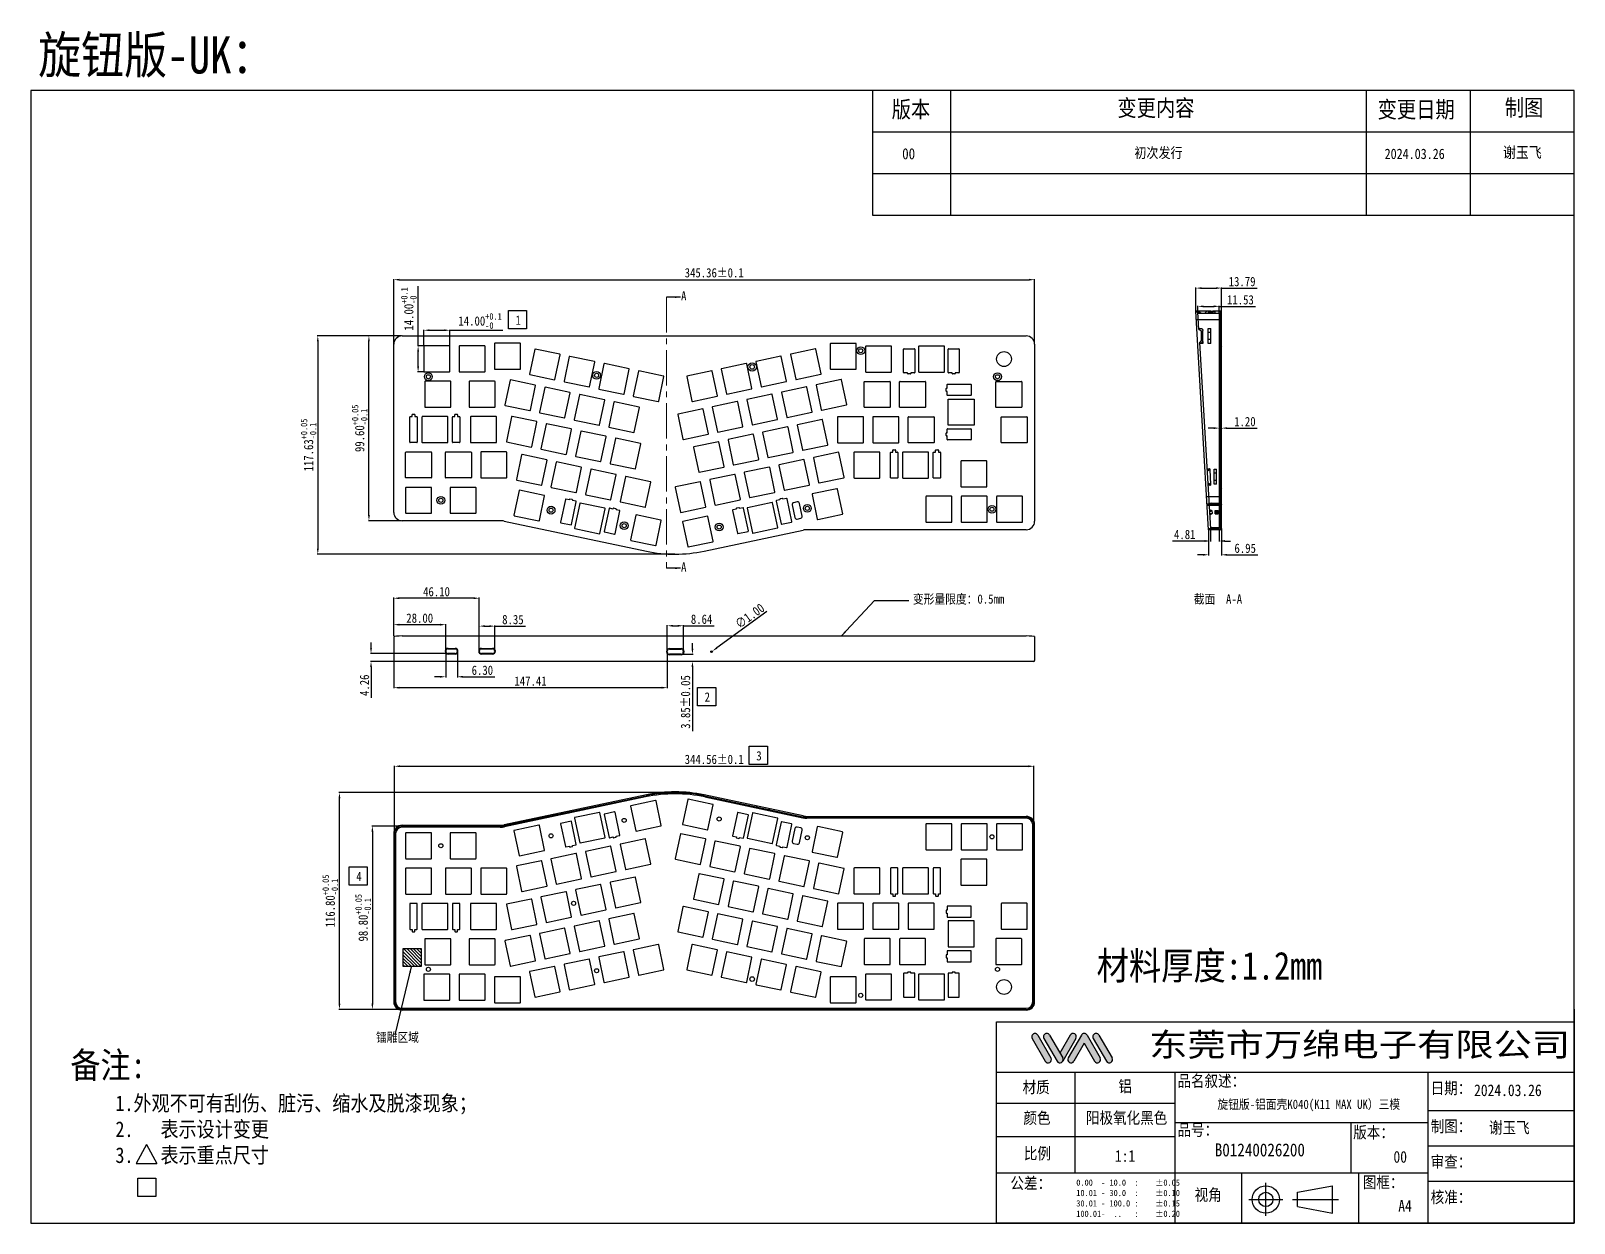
# Model space of a CAD drawing. Header units: millimetres. Extents: x 1550 to 2382, y -1849 to -1207.
import ezdxf

# ---------------------------------------------------------------- set-up
doc = ezdxf.new("R2010")
doc.units = ezdxf.units.MM
doc.header["$PDMODE"] = 3
doc.header["$PDSIZE"] = 8
doc.linetypes.add('CENTER2', pattern=[28.575, 19.05, -3.175, 3.175, -3.175])
doc.layers.get('0').update_dxf_attribs({"linetype": 'CONTINUOUS'})
doc.layers.get('Defpoints').update_dxf_attribs({"linetype": 'CONTINUOUS'})
doc.layers.add('中心线', color=1, linetype='CENTER2', lineweight=20)
for name, color, linetype in [('产品图形', 7, 'CONTINUOUS'), ('图框', 7, 'CONTINUOUS'), ('文字说明', 7, 'CONTINUOUS'), ('标注尺寸', 2, 'CONTINUOUS')]:
    doc.layers.add(name, color=color, linetype=linetype)
doc.styles.get("Standard").update_dxf_attribs({"font": '', "width": 0.85, "height": 5})
doc.styles.get('Standard').set_extended_font_data('SimSun')
doc.dimstyles.get("Standard").update_dxf_attribs({"dimtxt": 5, "dimasz": 3, "dimexe": 0.3, "dimexo": 0.3, "dimgap": 1, "dimtad": 1, "dimzin": 1, "dimdsep": 46, "dimtxsty": 'Standard', "dimcen": 0.09, "dimclrd": 3, "dimclre": 3, "dimclrt": 3, "dimadec": 0, "dimazin": 2, "dimtp": 0.01, "dimtm": 0.01, "dimtfac": 1, "dimtofl": 0, "dimtmove": 0, "dimatfit": 3, "dimfxl": 0, "dimtolj": 1, "dimarcsym": 0})

msp = doc.modelspace()

# ---------------------------------------------------------------- texts
at = {"color": 2, "linetype": 'Continuous', "char_height": 5, "width": 187.425, "attachment_point": 3, "line_spacing_factor": 0.9}
for s, insert in [('变形量限度：0.5mm', (2074.767, -1510.414)), ('截面  A-A', (2202.932, -1510.414)), ('镭雕区域', (1759.385, -1746.587))]:
    msp.add_mtext(s, dxfattribs=dict(at, insert=insert))
at = {"layer": '中心线', "char_height": 5, "width": 16.58444, "attachment_point": 1}
for insert in [(1900.605, -1347.031), (1900.605, -1493.137)]:
    msp.add_mtext('A', dxfattribs=dict(at, insert=insert))
at = {"layer": '产品图形', "attachment_point": 1}
for s, insert, char_height, width in [('旋钮版-UK：', (1554.162, -1209.685), 20, 333.77839), ('00', (2019.778, -1269.936), 6, 12.79173), ('初次发行', (2144.869, -1269.628), 5.6, 27.76667), ('2024.03.26', (2279.729, -1270.193), 5.6, 30.4095), ('谢玉飞', (2343.503, -1269.19), 6, 34.10392)]:
    msp.add_mtext(s, dxfattribs=dict(at, insert=insert, char_height=char_height, width=width))
at = {"layer": '图框', "attachment_point": 1}
for s, insert, char_height, width in [('版本', (2014.095, -1244.519), 8.96, 31.74883), ('{\\fSimSun|b0|i0|c134|p2;变更内容}', (2135.716, -1243.791), 8.96, 52.16628), ('变更日期', (2275.934, -1244.593), 8.96, 45.3708), ('制图', (2344.501, -1243.62), 8.96, 33.96678), ('{\\fMicrosoft YaHei|b0|i0|c134|p34;\\W1.2;东莞市万绵电子有限公司}', (2152.822, -1746.759), 12.6, 247.6925)]:
    msp.add_mtext(s, dxfattribs=dict(at, insert=insert, char_height=char_height, width=width))
at = {"layer": '图框', "lineweight": 0, "attachment_point": 1}
for s, insert, char_height, width in [('{\\fSimSun|b0|i0|c134|p54;\\C4;品名叙述：}', (2168.06, -1769.469), 6.3, 63.2344), ('{\\fSimSun|b0|i0|c134|p54;\\C4;材质}', (2084.647, -1772.871), 6.3, 63.2344), ('{\\fSimSun|b0|i0|c134|p54;\\C4;铝}', (2136.29, -1772.376), 6.3, 63.2344), ('{\\fSimSun|b0|i0|c134|p54;\\C4;日期：}', (2304.524, -1773.392), 6.3, 63.2344), ('{\\C4;2024.03.26}', (2327.932, -1774.501), 6.3, 63.2344), ('{\\C4;旋钮版-铝面壳K040(K11 MAX UK）三模}', (2189.635, -1782.716), 5, 105.66686), ('{\\fSimSun|b0|i0|c134|p54;\\C4;颜色}', (2085.087, -1789.428), 6.3, 63.2344), ('{\\fSimSun|b0|i0|c134|p54;\\C4;阳极氧化黑色}', (2118.777, -1789.346), 6.3, 63.2344), ('{\\fSimSun|b0|i0|c134|p54;\\C4;品号：}', (2168.06, -1795.876), 6.3, 63.2344), ('{\\fSimSun|b0|i0|c134|p54;\\C4;制图：}', (2304.524, -1793.947), 6.3, 63.2344), ('{\\fSimSun|b0|i0|c134|p54;\\C4;谢玉飞}', (2335.978, -1794.614), 6.3, 63.2344), ('{\\fSimSun|b0|i0|c134|p54;\\C4;版本：}', (2262.795, -1797.219), 6.3, 63.2344), ('{\\fSimSun|b0|i0|c134|p54;\\C4;比例}', (2085.306, -1808.553), 6.3, 63.2344), ('{\\fSimSun|b0|i0|c134|p54;\\C4;1:1}', (2134.384, -1809.933), 6.3, 63.2344), ('{\\fSimSun|b0|i0|c134|p54;\\C4;00}', (2284.494, -1810.404), 6.3, 63.2344), ('{\\fSimSun|b0|i0|c134|p54;\\C4;审查：}', (2304.524, -1813.029), 6.3, 63.2344), ('{\\fSimSun|b0|i0|c134|p54;\\C4;公差：}', (2078.098, -1824.589), 6.3, 63.2344), ('{\\fSimSun|b0|i0|c134|p54;\\C4;图框：}', (2267.943, -1824.118), 6.3, 63.2344), ('{\\fSimSun|b0|i0|c134|p54;\\C4;视角}', (2177.345, -1830.857), 6.3, 63.2344), ('{\\fSimSun|b0|i0|c134|p54;\\C4;A4}', (2287.096, -1836.785), 6.3, 63.2344), ('{\\fSimSun|b0|i0|c134|p54;\\C4;核准：}', (2304.524, -1832.112), 6.3, 63.2344)]:
    msp.add_mtext(s, dxfattribs=dict(at, insert=insert, char_height=char_height, width=width))
at = {"layer": '图框', "color": 4, "insert": (2113.571, -1825.735), "char_height": 3.36, "width": 63.77423, "attachment_point": 1}
msp.add_mtext('{\\fSimSun|b0|i0|c134|p2;0.00  - 10.0  :    %%P0.05\\P10.01 - 30.0  :    %%P0.10\\P30.01 - 100.0 :    %%P0.15\\P100.01-  ..   :    %%P0.20}', dxfattribs=at)
at = {"layer": '文字说明', "insert": (1571.537, -1757.102), "char_height": 14, "width": 289.11714, "attachment_point": 1}
msp.add_mtext('备注:\\P   {\\H0.6x;1.外观不可有刮伤、脏污、缩水及脱漆现象；\\P     2.   表示设计变更  \\P     3.   表示重点尺寸\\P     }', dxfattribs=at)
at = {"layer": '标注尺寸', "color": 1, "char_height": 5, "width": 5.95188, "attachment_point": 1}
for s, insert in [('1', (1811.378, -1360.129)), ('2', (1913.322, -1563.22)), ('3', (1941.14, -1594.892)), ('4', (1725.588, -1659.951))]:
    msp.add_mtext(s, dxfattribs=dict(at, insert=insert))
at = {"layer": '标注尺寸', "attachment_point": 1}
for s, insert, char_height, width in [('材料厚度:1.2mm', (2124.544, -1703.032), 15, 136.69453), ('{\\C4;B01240026200}', (2188.208, -1806.302), 7, 44.82792)]:
    msp.add_mtext(s, dxfattribs=dict(at, insert=insert, char_height=char_height, width=width))

# ---------------------------------------------------------------- blocks, each defined once
blk = doc.blocks.new('*D6')
at = {"layer": 'Defpoints', "color": 0}
for p in [(1775.96, -1368.07), (1761.96, -1376.72), (1775.96, -1376.72)]:
    blk.add_point(p, dxfattribs=at)
at = {"layer": '标注尺寸', "color": 3, "lineweight": -2}
for p, q in [((1761.96, -1376.42), (1761.96, -1367.77)), ((1764.96, -1368.07), (1772.96, -1368.07)), ((1775.96, -1376.42), (1775.96, -1367.77)), ((1775.96, -1368.07), (1804.51, -1368.07))]:
    blk.add_line(p, q, dxfattribs=at)
at = {"layer": '标注尺寸', "color": 3}
for points in [[(1764.96, -1367.57), (1764.96, -1368.57), (1761.96, -1368.07)], [(1772.96, -1367.57), (1772.96, -1368.57), (1775.96, -1368.07)]]:
    blk.add_solid(points, dxfattribs=at)
at = {"layer": '标注尺寸', "color": 3, "insert": (1792.31, -1363.06), "char_height": 5, "attachment_point": 5}
blk.add_mtext('\\A1;14.00{\\H0.7x;\\S+0.1^ -0;}', dxfattribs=at)
blk = doc.blocks.new('*D7')
at = {"layer": 'Defpoints', "color": 0}
for p in [(1758.91, -1376.52), (1762.16, -1376.52), (1762.16, -1390.52)]:
    blk.add_point(p, dxfattribs=at)
at = {"layer": '标注尺寸', "color": 3, "lineweight": -2}
for p, q in [((1758.91, -1376.52), (1758.91, -1344.38)), ((1761.86, -1376.52), (1758.61, -1376.52)), ((1758.91, -1387.52), (1758.91, -1379.52)), ((1761.86, -1390.52), (1758.61, -1390.52))]:
    blk.add_line(p, q, dxfattribs=at)
at = {"layer": '标注尺寸', "color": 3}
for points in [[(1758.41, -1379.52), (1759.41, -1379.52), (1758.91, -1376.52)], [(1758.41, -1387.52), (1759.41, -1387.52), (1758.91, -1390.52)]]:
    blk.add_solid(points, dxfattribs=at)
at = {"layer": '标注尺寸', "color": 3, "insert": (1753.9, -1356.58), "char_height": 5, "attachment_point": 5, "rotation": 90}
blk.add_mtext('\\A1;14.00{\\H0.7x;\\S+0.1^ -0;}', dxfattribs=at)
blk = doc.blocks.new('*D8')
at = {"layer": 'Defpoints', "color": 0}
for p in [(2091.14, -1340.82), (1745.78, -1375.62), (2091.14, -1375.62)]:
    blk.add_point(p, dxfattribs=at)
at = {"layer": '标注尺寸', "color": 3, "lineweight": -2}
for p, q in [((1745.78, -1375.32), (1745.78, -1340.52)), ((1748.78, -1340.82), (2088.14, -1340.82)), ((2091.14, -1375.32), (2091.14, -1340.52))]:
    blk.add_line(p, q, dxfattribs=at)
at = {"layer": '标注尺寸', "color": 3}
for points in [[(1748.78, -1340.32), (1748.78, -1341.32), (1745.78, -1340.82)], [(2088.14, -1340.32), (2088.14, -1341.32), (2091.14, -1340.82)]]:
    blk.add_solid(points, dxfattribs=at)
at = {"layer": '标注尺寸', "color": 3, "insert": (1918.46, -1337.12), "char_height": 5, "attachment_point": 5}
blk.add_mtext('\\A1;345.36%%P0.1', dxfattribs=at)
blk = doc.blocks.new('*D9')
at = {"layer": 'Defpoints', "color": 0}
for p in [(1750.28, -1371.12), (1704.87, -1488.75), (1897.46, -1488.75)]:
    blk.add_point(p, dxfattribs=at)
at = {"layer": '标注尺寸', "color": 3, "lineweight": -2}
for p, q in [((1749.98, -1371.12), (1704.57, -1371.12)), ((1704.87, -1374.12), (1704.87, -1485.75)), ((1897.16, -1488.75), (1704.57, -1488.75))]:
    blk.add_line(p, q, dxfattribs=at)
at = {"layer": '标注尺寸', "color": 3}
for points in [[(1704.37, -1374.12), (1705.37, -1374.12), (1704.87, -1371.12)], [(1704.37, -1485.75), (1705.37, -1485.75), (1704.87, -1488.75)]]:
    blk.add_solid(points, dxfattribs=at)
at = {"layer": '标注尺寸', "color": 3, "insert": (1699.87, -1429.94), "char_height": 5, "attachment_point": 5, "rotation": 90}
blk.add_mtext('\\A1;117.63{\\H0.7x;\\S+0.05^ -0.1;}', dxfattribs=at)
blk = doc.blocks.new('*D10')
at = {"layer": 'Defpoints', "color": 0}
for p in [(1732.41, -1371.12), (1750.28, -1371.12), (1750.28, -1470.72)]:
    blk.add_point(p, dxfattribs=at)
at = {"layer": '标注尺寸', "color": 3, "lineweight": -2}
for p, q in [((1749.98, -1371.12), (1732.11, -1371.12)), ((1732.41, -1467.72), (1732.41, -1374.12)), ((1749.98, -1470.72), (1732.11, -1470.72))]:
    blk.add_line(p, q, dxfattribs=at)
at = {"layer": '标注尺寸', "color": 3}
for points in [[(1731.91, -1374.12), (1732.91, -1374.12), (1732.41, -1371.12)], [(1731.91, -1467.72), (1732.91, -1467.72), (1732.41, -1470.72)]]:
    blk.add_solid(points, dxfattribs=at)
at = {"layer": '标注尺寸', "color": 3, "insert": (1727.41, -1420.92), "char_height": 5, "attachment_point": 5, "rotation": 90}
blk.add_mtext('\\A1;99.60{\\H0.7x;\\S+0.05^ -0.1;}', dxfattribs=at)
blk = doc.blocks.new('*D11')
at = {"layer": 'Defpoints', "color": 0}
for p in [(2090.74, -1603.05), (2090.74, -1634.56), (1746.18, -1639.38)]:
    blk.add_point(p, dxfattribs=at)
at = {"layer": '标注尺寸', "color": 3, "lineweight": -2}
for p, q in [((1746.18, -1639.08), (1746.18, -1602.75)), ((1749.18, -1603.05), (2087.74, -1603.05)), ((2090.74, -1634.26), (2090.74, -1602.75))]:
    blk.add_line(p, q, dxfattribs=at)
at = {"layer": '标注尺寸', "color": 3}
for points in [[(1749.18, -1602.55), (1749.18, -1603.55), (1746.18, -1603.05)], [(2087.74, -1602.55), (2087.74, -1603.55), (2090.74, -1603.05)]]:
    blk.add_solid(points, dxfattribs=at)
at = {"layer": '标注尺寸', "color": 3, "insert": (1918.46, -1599.36), "char_height": 5, "attachment_point": 5}
blk.add_mtext('\\A1;344.56%%P0.1', dxfattribs=at)
blk = doc.blocks.new('*D12')
at = {"layer": 'Defpoints', "color": 0}
for p in [(1750.28, -1635.28), (1734.27, -1734.08), (1750.28, -1734.08)]:
    blk.add_point(p, dxfattribs=at)
at = {"layer": '标注尺寸', "color": 3, "lineweight": -2}
for p, q in [((1749.98, -1635.28), (1733.97, -1635.28)), ((1734.27, -1638.28), (1734.27, -1731.08)), ((1749.98, -1734.08), (1733.97, -1734.08))]:
    blk.add_line(p, q, dxfattribs=at)
at = {"layer": '标注尺寸', "color": 3}
for points in [[(1733.77, -1638.28), (1734.77, -1638.28), (1734.27, -1635.28)], [(1733.77, -1731.08), (1734.77, -1731.08), (1734.27, -1734.08)]]:
    blk.add_solid(points, dxfattribs=at)
at = {"layer": '标注尺寸', "color": 3, "insert": (1729.27, -1684.68), "char_height": 5, "attachment_point": 5, "rotation": 90}
blk.add_mtext('\\A1;98.80{\\H0.7x;\\S+0.05^ -0.1;}', dxfattribs=at)
blk = doc.blocks.new('*D13')
at = {"layer": 'Defpoints', "color": 0}
for p in [(1716.53, -1617.27), (1897.4, -1617.27), (1750.28, -1734.08)]:
    blk.add_point(p, dxfattribs=at)
at = {"layer": '标注尺寸', "color": 3, "lineweight": -2}
for p, q in [((1897.1, -1617.27), (1716.23, -1617.27)), ((1716.53, -1731.08), (1716.53, -1620.27)), ((1749.98, -1734.08), (1716.23, -1734.08))]:
    blk.add_line(p, q, dxfattribs=at)
at = {"layer": '标注尺寸', "color": 3}
for points in [[(1716.03, -1620.27), (1717.03, -1620.27), (1716.53, -1617.27)], [(1716.03, -1731.08), (1717.03, -1731.08), (1716.53, -1734.08)]]:
    blk.add_solid(points, dxfattribs=at)
at = {"layer": '标注尺寸', "color": 3, "insert": (1711.53, -1675.67), "char_height": 5, "attachment_point": 5, "rotation": 90}
blk.add_mtext('\\A1;116.80{\\H0.7x;\\S+0.05^ -0.1;}', dxfattribs=at)
blk = doc.blocks.new('*D31')
at = {"layer": 'Defpoints', "color": 0}
for p in [(2184.9, -1475.54), (2191.85, -1475.04), (2191.85, -1489.08)]:
    blk.add_point(p, dxfattribs=at)
at = {"layer": '标注尺寸', "color": 3, "lineweight": -2}
for p, q in [((2184.9, -1475.84), (2184.9, -1489.38)), ((2191.85, -1475.34), (2191.85, -1489.38)), ((2181.9, -1489.08), (2178.9, -1489.08)), ((2194.85, -1489.08), (2211.34, -1489.08))]:
    blk.add_line(p, q, dxfattribs=at)
at = {"layer": '标注尺寸', "color": 3}
for points in [[(2181.9, -1488.58), (2181.9, -1489.58), (2184.9, -1489.08)], [(2194.85, -1488.58), (2194.85, -1489.58), (2191.85, -1489.08)]]:
    blk.add_solid(points, dxfattribs=at)
at = {"layer": '标注尺寸', "color": 3, "insert": (2204.59, -1485.58), "char_height": 5, "attachment_point": 5}
blk.add_mtext('\\A1;6.95', dxfattribs=at)
blk = doc.blocks.new('*D32')
at = {"layer": 'Defpoints', "color": 0}
for p in [(2185.84, -1474.54), (2190.65, -1474.54), (2185.84, -1481.65)]:
    blk.add_point(p, dxfattribs=at)
at = {"layer": '标注尺寸', "color": 3, "lineweight": -2}
for p, q in [((2185.84, -1474.84), (2185.84, -1481.95)), ((2190.65, -1474.84), (2190.65, -1481.95)), ((2182.84, -1481.65), (2165.36, -1481.65)), ((2193.65, -1481.65), (2196.65, -1481.65))]:
    blk.add_line(p, q, dxfattribs=at)
at = {"layer": '标注尺寸', "color": 3}
for points in [[(2182.84, -1481.15), (2182.84, -1482.15), (2185.84, -1481.65)], [(2193.65, -1481.15), (2193.65, -1482.15), (2190.65, -1481.65)]]:
    blk.add_solid(points, dxfattribs=at)
at = {"layer": '标注尺寸', "color": 3, "insert": (2172.03, -1478.15), "char_height": 5, "attachment_point": 5}
blk.add_mtext('\\A1;4.81', dxfattribs=at)
blk = doc.blocks.new('*D33')
at = {"layer": 'Defpoints', "color": 0}
for p in [(2190.65, -1420.7), (2191.85, -1420.7), (2191.85, -1420.81)]:
    blk.add_point(p, dxfattribs=at)
at = {"layer": '标注尺寸', "color": 3, "lineweight": -2}
for p, q in [((2187.65, -1420.81), (2184.65, -1420.81)), ((2190.65, -1421), (2190.65, -1421.11)), ((2191.85, -1421), (2191.85, -1421.11)), ((2194.85, -1420.81), (2211.01, -1420.81))]:
    blk.add_line(p, q, dxfattribs=at)
at = {"layer": '标注尺寸', "color": 3}
for points in [[(2187.65, -1420.31), (2187.65, -1421.31), (2190.65, -1420.81)], [(2194.85, -1420.31), (2194.85, -1421.31), (2191.85, -1420.81)]]:
    blk.add_solid(points, dxfattribs=at)
at = {"layer": '标注尺寸', "color": 3, "insert": (2204.43, -1417.31), "char_height": 5, "attachment_point": 5}
blk.add_mtext('\\A1;1.20', dxfattribs=at)
blk = doc.blocks.new('*D34')
at = {"layer": 'Defpoints', "color": 0}
for p in [(2191.85, -1345.35), (2178.05, -1357.84), (2191.85, -1358.34)]:
    blk.add_point(p, dxfattribs=at)
at = {"layer": '标注尺寸', "color": 3, "lineweight": -2}
for p, q in [((2178.05, -1357.54), (2178.05, -1345.05)), ((2181.05, -1345.35), (2188.85, -1345.35)), ((2191.85, -1358.04), (2191.85, -1345.05)), ((2191.85, -1345.35), (2211.02, -1345.35))]:
    blk.add_line(p, q, dxfattribs=at)
at = {"layer": '标注尺寸', "color": 3}
for points in [[(2181.05, -1344.85), (2181.05, -1345.85), (2178.05, -1345.35)], [(2188.85, -1344.85), (2188.85, -1345.85), (2191.85, -1345.35)]]:
    blk.add_solid(points, dxfattribs=at)
at = {"layer": '标注尺寸', "color": 3, "insert": (2202.93, -1341.85), "char_height": 5, "attachment_point": 5}
blk.add_mtext('\\A1;13.79', dxfattribs=at)
blk = doc.blocks.new('*D35')
at = {"layer": 'Defpoints', "color": 0}
for p in [(2190.65, -1355.19), (2179.11, -1358.84), (2190.65, -1358.84)]:
    blk.add_point(p, dxfattribs=at)
at = {"layer": '标注尺寸', "color": 3, "lineweight": -2}
for p, q in [((2179.11, -1358.54), (2179.11, -1354.89)), ((2182.11, -1355.19), (2187.65, -1355.19)), ((2190.65, -1358.54), (2190.65, -1354.89)), ((2190.65, -1355.19), (2210.08, -1355.19))]:
    blk.add_line(p, q, dxfattribs=at)
at = {"layer": '标注尺寸', "color": 3}
for points in [[(2182.11, -1354.69), (2182.11, -1355.69), (2179.11, -1355.19)], [(2187.65, -1354.69), (2187.65, -1355.69), (2190.65, -1355.19)]]:
    blk.add_solid(points, dxfattribs=at)
at = {"layer": '标注尺寸', "color": 3, "insert": (2202.02, -1351.69), "char_height": 5, "attachment_point": 5}
blk.add_mtext('\\A1;11.53', dxfattribs=at)
blk = doc.blocks.new('*D22')
at = {"layer": 'Defpoints', "color": 0}
for p in [(1916.67, -1541.58), (1917.48, -1541)]:
    blk.add_point(p, dxfattribs=at)
at = {"layer": '标注尺寸', "color": 3, "lineweight": -2}
for p, q in [((1946.85, -1519.67), (1919.91, -1539.23)), ((1916.99, -1541.29), (1917.17, -1541.29)), ((1917.08, -1541.38), (1917.08, -1541.2))]:
    blk.add_line(p, q, dxfattribs=at)
at = {"layer": '标注尺寸', "color": 3}
blk.add_solid([(1919.61, -1538.83), (1920.2, -1539.64), (1917.48, -1541)], dxfattribs=at)
at = {"layer": '标注尺寸', "color": 3, "insert": (1937.63, -1522.03), "char_height": 5, "attachment_point": 5, "rotation": 35.98991}
blk.add_mtext('\\A1;∅1.00', dxfattribs=at)
blk = doc.blocks.new('*D49')
at = {"layer": 'Defpoints', "color": 0}
for p in [(1897.51, -1542.72), (1906.74, -1546.57), (1918.46, -1546.57)]:
    blk.add_point(p, dxfattribs=at)
at = {"layer": '标注尺寸', "color": 3, "lineweight": -2}
for p, q in [((1906.74, -1539.72), (1906.74, -1536.72)), ((1897.81, -1542.72), (1907.04, -1542.72)), ((1918.16, -1546.57), (1906.44, -1546.57)), ((1906.74, -1549.57), (1906.74, -1584.22))]:
    blk.add_line(p, q, dxfattribs=at)
at = {"layer": '标注尺寸', "color": 3}
for points in [[(1906.24, -1539.72), (1907.24, -1539.72), (1906.74, -1542.72)], [(1906.24, -1549.57), (1907.24, -1549.57), (1906.74, -1546.57)]]:
    blk.add_solid(points, dxfattribs=at)
at = {"layer": '标注尺寸', "color": 3, "insert": (1903.04, -1568.4), "char_height": 5, "attachment_point": 5, "rotation": 90}
blk.add_mtext('\\A1;3.85%%P0.05', dxfattribs=at)
blk = doc.blocks.new('*D50')
at = {"layer": 'Defpoints', "color": 0}
for p in [(1745.78, -1546.07), (1893.19, -1541.57), (1745.78, -1560.7)]:
    blk.add_point(p, dxfattribs=at)
at = {"layer": '标注尺寸', "color": 3, "lineweight": -2}
for p, q in [((1745.78, -1546.37), (1745.78, -1561)), ((1893.19, -1541.87), (1893.19, -1561)), ((1890.19, -1560.7), (1748.78, -1560.7))]:
    blk.add_line(p, q, dxfattribs=at)
at = {"layer": '标注尺寸', "color": 3}
for points in [[(1748.78, -1560.2), (1748.78, -1561.2), (1745.78, -1560.7)], [(1890.19, -1560.2), (1890.19, -1561.2), (1893.19, -1560.7)]]:
    blk.add_solid(points, dxfattribs=at)
at = {"layer": '标注尺寸', "color": 3, "insert": (1819.48, -1557.2), "char_height": 5, "attachment_point": 5}
blk.add_mtext('\\A1;147.41', dxfattribs=at)
blk = doc.blocks.new('*D51')
at = {"layer": 'Defpoints', "color": 0}
for p in [(1901.83, -1527.33), (1893.19, -1541.29), (1901.83, -1541.29)]:
    blk.add_point(p, dxfattribs=at)
at = {"layer": '标注尺寸', "color": 3, "lineweight": -2}
for p, q in [((1893.19, -1540.99), (1893.19, -1527.03)), ((1896.19, -1527.33), (1898.83, -1527.33)), ((1901.83, -1540.99), (1901.83, -1527.03)), ((1901.83, -1527.33), (1918.51, -1527.33))]:
    blk.add_line(p, q, dxfattribs=at)
at = {"layer": '标注尺寸', "color": 3}
for points in [[(1896.19, -1526.83), (1896.19, -1527.83), (1893.19, -1527.33)], [(1898.83, -1526.83), (1898.83, -1527.83), (1901.83, -1527.33)]]:
    blk.add_solid(points, dxfattribs=at)
at = {"layer": '标注尺寸', "color": 3, "insert": (1911.67, -1523.83), "char_height": 5, "attachment_point": 5}
blk.add_mtext('\\A1;8.64', dxfattribs=at)
blk = doc.blocks.new('*D62')
at = {"layer": 'Defpoints', "color": 0}
for p in [(1773.78, -1541.05), (1780.08, -1541.05), (1780.08, -1554.83)]:
    blk.add_point(p, dxfattribs=at)
at = {"layer": '标注尺寸', "color": 3, "lineweight": -2}
for p, q in [((1773.78, -1541.35), (1773.78, -1555.13)), ((1780.08, -1541.35), (1780.08, -1555.13)), ((1770.78, -1554.83), (1767.78, -1554.83)), ((1783.08, -1554.83), (1800.32, -1554.83))]:
    blk.add_line(p, q, dxfattribs=at)
at = {"layer": '标注尺寸', "color": 3}
for points in [[(1770.78, -1554.33), (1770.78, -1555.33), (1773.78, -1554.83)], [(1783.08, -1554.33), (1783.08, -1555.33), (1780.08, -1554.83)]]:
    blk.add_solid(points, dxfattribs=at)
at = {"layer": '标注尺寸', "color": 3, "insert": (1793.54, -1551.33), "char_height": 5, "attachment_point": 5}
blk.add_mtext('\\A1;6.30', dxfattribs=at)
blk = doc.blocks.new('*D63')
at = {"layer": 'Defpoints', "color": 0}
for p in [(1800.23, -1527.52), (1791.88, -1541.05), (1800.23, -1541.05)]:
    blk.add_point(p, dxfattribs=at)
at = {"layer": '标注尺寸', "color": 3, "lineweight": -2}
for p, q in [((1791.88, -1540.75), (1791.88, -1527.22)), ((1794.88, -1527.52), (1797.23, -1527.52)), ((1800.23, -1540.75), (1800.23, -1527.22)), ((1800.23, -1527.52), (1816.74, -1527.52))]:
    blk.add_line(p, q, dxfattribs=at)
at = {"layer": '标注尺寸', "color": 3}
for points in [[(1794.88, -1527.02), (1794.88, -1528.02), (1791.88, -1527.52)], [(1797.23, -1527.02), (1797.23, -1528.02), (1800.23, -1527.52)]]:
    blk.add_solid(points, dxfattribs=at)
at = {"layer": '标注尺寸', "color": 3, "insert": (1809.99, -1524.02), "char_height": 5, "attachment_point": 5}
blk.add_mtext('\\A1;8.35', dxfattribs=at)
blk = doc.blocks.new('*D60')
at = {"layer": 'Defpoints', "color": 0}
for p in [(1745.78, -1526.74), (1745.78, -1533.04), (1773.78, -1541.05)]:
    blk.add_point(p, dxfattribs=at)
at = {"layer": '标注尺寸', "color": 3, "lineweight": -2}
for p, q in [((1745.78, -1532.74), (1745.78, -1526.44)), ((1770.78, -1526.74), (1748.78, -1526.74)), ((1773.78, -1540.75), (1773.78, -1526.44))]:
    blk.add_line(p, q, dxfattribs=at)
at = {"layer": '标注尺寸', "color": 3}
for points in [[(1748.78, -1526.24), (1748.78, -1527.24), (1745.78, -1526.74)], [(1770.78, -1526.24), (1770.78, -1527.24), (1773.78, -1526.74)]]:
    blk.add_solid(points, dxfattribs=at)
at = {"layer": '标注尺寸', "color": 3, "insert": (1759.78, -1523.24), "char_height": 5, "attachment_point": 5}
blk.add_mtext('\\A1;28.00', dxfattribs=at)
blk = doc.blocks.new('*D61')
at = {"layer": 'Defpoints', "color": 0}
for p in [(1745.78, -1512.48), (1745.78, -1533.04), (1791.88, -1541.05)]:
    blk.add_point(p, dxfattribs=at)
at = {"layer": '标注尺寸', "color": 3, "lineweight": -2}
for p, q in [((1745.78, -1532.74), (1745.78, -1512.18)), ((1788.88, -1512.48), (1748.78, -1512.48)), ((1791.88, -1540.75), (1791.88, -1512.18))]:
    blk.add_line(p, q, dxfattribs=at)
at = {"layer": '标注尺寸', "color": 3}
for points in [[(1748.78, -1511.98), (1748.78, -1512.98), (1745.78, -1512.48)], [(1788.88, -1511.98), (1788.88, -1512.98), (1791.88, -1512.48)]]:
    blk.add_solid(points, dxfattribs=at)
at = {"layer": '标注尺寸', "color": 3, "insert": (1768.83, -1508.98), "char_height": 5, "attachment_point": 5}
blk.add_mtext('\\A1;46.10', dxfattribs=at)
blk = doc.blocks.new('*D64')
at = {"layer": 'Defpoints', "color": 0}
for p in [(1733.55, -1546.57), (1746.28, -1546.57), (1775.03, -1542.31)]:
    blk.add_point(p, dxfattribs=at)
at = {"layer": '标注尺寸', "color": 3, "lineweight": -2}
for p, q in [((1733.55, -1539.31), (1733.55, -1536.31)), ((1774.73, -1542.31), (1733.25, -1542.31)), ((1745.98, -1546.57), (1733.25, -1546.57)), ((1733.55, -1549.57), (1733.55, -1566.2))]:
    blk.add_line(p, q, dxfattribs=at)
at = {"layer": '标注尺寸', "color": 3}
for points in [[(1733.05, -1539.31), (1734.05, -1539.31), (1733.55, -1542.31)], [(1733.05, -1549.57), (1734.05, -1549.57), (1733.55, -1546.57)]]:
    blk.add_solid(points, dxfattribs=at)
at = {"layer": '标注尺寸', "color": 3, "insert": (1730.05, -1559.39), "char_height": 5, "attachment_point": 5, "rotation": 90}
blk.add_mtext('\\A1;4.26', dxfattribs=at)

# ---------------------------------------------------------------- dimensions: what is measured, and where the dimension line sits
at = {"layer": '标注尺寸', "color": 1}
dim = msp.add_linear_dim(base=(2091.1436, -1340.819), p1=(1745.7789, -1375.6242), p2=(2091.1436, -1375.6242), text='<>%%P0.1', dimstyle='Standard', dxfattribs=at)
dim.commit()
dim.dimension.update_dxf_attribs({"geometry": '*D8', "text_midpoint": (1918.4612, -1340.819), "dimtype": 160})
at = {"layer": '标注尺寸'}
dim = msp.add_linear_dim(base=(1758.907, -1376.524), p1=(1762.159, -1390.524), p2=(1762.159, -1376.524), angle=90, text='<>{\\H0.7x;\\S+0.1^ -0;}', dimstyle='Standard', dxfattribs=at)
dim.commit()
dim.dimension.update_dxf_attribs({"geometry": '*D7', "text_midpoint": (1758.907, -1356.579), "dimtype": 160})
at = {"layer": '标注尺寸', "color": 1}
for base, p1, p2, picture, middle in [((2191.847, -1345.349), (2178.053, -1357.837), (2191.847, -1358.337), '*D34', (2202.934, -1345.349)), ((2190.647, -1355.192), (2179.113, -1358.837), (2190.647, -1358.837), '*D35', (2202.017, -1355.192)), ((2185.84, -1481.655), (2190.647, -1474.544), (2185.84, -1474.544), '*D32', (2172.025, -1481.655)), ((2191.847, -1489.083), (2184.896, -1475.544), (2191.847, -1475.044), '*D31', (2204.593, -1489.083))]:
    dim = msp.add_linear_dim(base=base, p1=p1, p2=p2, dimstyle='Standard', dxfattribs=at)
    dim.commit()
    dim.dimension.update_dxf_attribs({"geometry": picture, "text_midpoint": middle, "dimtype": 160})
at = {"layer": '标注尺寸'}
dim = msp.add_linear_dim(base=(1775.959, -1368.067), p1=(1761.959, -1376.724), p2=(1775.959, -1376.724), text='<>{\\H0.7x;\\S+0.1^ -0;}', dimstyle='Standard', dxfattribs=at)
dim.commit()
dim.dimension.update_dxf_attribs({"geometry": '*D6', "text_midpoint": (1792.306, -1368.067), "dimtype": 160})
at = {"layer": '标注尺寸', "color": 1}
for base, p1, p2, picture, middle in [((1704.872, -1488.754), (1750.279, -1371.124), (1897.458, -1488.754), '*D9', (1699.867, -1429.939)), ((1732.414, -1371.124), (1750.279, -1470.724), (1750.279, -1371.124), '*D10', (1727.409, -1420.924)), ((1716.533, -1617.272), (1750.279, -1734.076), (1897.404, -1617.272), '*D13', (1711.528, -1675.674)), ((1734.272, -1734.076), (1750.279, -1635.276), (1750.279, -1734.076), '*D12', (1729.267, -1684.676))]:
    dim = msp.add_linear_dim(base=base, p1=p1, p2=p2, angle=90, text='<>{\\H0.7x;\\S+0.05^ -0.1;}', dimstyle='Standard', dxfattribs=at)
    dim.commit()
    dim.dimension.update_dxf_attribs({"geometry": picture, "text_midpoint": middle})
for base, p1, p2, picture, middle in [((2191.847, -1420.809), (2190.647, -1420.704), (2191.847, -1420.704), '*D33', (2204.426, -1417.309)), ((1745.779, -1512.481), (1791.879, -1541.054), (1745.779, -1533.037), '*D61', (1768.829, -1508.981)), ((1745.779, -1526.744), (1773.779, -1541.054), (1745.779, -1533.037), '*D60', (1759.779, -1523.244)), ((1901.826, -1527.329), (1893.186, -1541.289), (1901.826, -1541.289), '*D51', (1911.667, -1523.829)), ((1745.779, -1560.701), (1893.186, -1541.569), (1745.779, -1546.069), '*D50', (1819.482, -1557.201))]:
    dim = msp.add_linear_dim(base=base, p1=p1, p2=p2, dimstyle='Standard', dxfattribs=at)
    dim.commit()
    dim.dimension.update_dxf_attribs({"geometry": picture, "text_midpoint": middle})
dim = msp.add_diameter_dim_2p(p1=(1916.671, -1541.583), p2=(1917.48, -1540.995), dimstyle='Standard', dxfattribs=at)
dim.commit()
dim.dimension.update_dxf_attribs({"geometry": '*D22', "text_midpoint": (1939.689, -1524.866), "dimtype": 163})
dim = msp.add_aligned_dim(p1=(1791.879, -1541.054), p2=(1800.229, -1541.054), distance=13.537, dimstyle='Standard', dxfattribs=at)
dim.commit()
dim.dimension.update_dxf_attribs({"geometry": '*D63', "text_midpoint": (1809.987, -1524.017)})
for base, p1, p2, angle, picture, middle, dimtype in [((1733.549, -1546.569), (1775.035, -1542.31), (1746.279, -1546.569), 90, '*D64', (1733.549, -1559.386), 160), ((1780.079, -1554.832), (1773.779, -1541.054), (1780.079, -1541.054), 0, '*D62', (1793.539, -1554.832), 161)]:
    dim = msp.add_linear_dim(base=base, p1=p1, p2=p2, angle=angle, dimstyle='Standard', dxfattribs=at)
    dim.commit()
    dim.dimension.update_dxf_attribs({"geometry": picture, "text_midpoint": middle, "dimtype": dimtype})
dim = msp.add_linear_dim(base=(1906.736, -1546.569), p1=(1897.506, -1542.719), p2=(1918.461, -1546.569), angle=90, text='<>%%P0.05', dimstyle='Standard', dxfattribs=at)
dim.commit()
dim.dimension.update_dxf_attribs({"geometry": '*D49', "text_midpoint": (1906.736, -1568.396), "dimtype": 160})
dim = msp.add_linear_dim(base=(2090.7436, -1603.0546), p1=(1746.1789, -1639.3755), p2=(2090.7436, -1634.5555), text='<>%%P0.1', dimstyle='Standard', dxfattribs=at)
dim.commit()
dim.dimension.update_dxf_attribs({"geometry": '*D11', "text_midpoint": (1918.4612, -1599.359)})

# ---------------------------------------------------------------- hatches: boundary and pattern name
at = {"linetype": 'Continuous'}
h = msp.add_hatch(dxfattribs=at)
h.set_pattern_fill('XSEC0001', color=2, scale=7.137093, angle=45, style=0, pattern_type=0)
h.set_pattern_definition([(45, (1359.3465, -1960.442), (-5.046687, 5.046687), [])])
edge = h.paths.add_edge_path()
edge.add_line((2179.113, -1358.837), (2184.887, -1358.837))
edge.add_line((2179.078, -1358.237), (2179.113, -1358.837))
edge.add_line((2179.078, -1358.237), (2178.076, -1358.237))
edge.add_line((2178.053, -1357.837), (2178.076, -1358.237))
edge.add_line((2178.053, -1357.837), (2184.587, -1357.837))
edge.add_line((2184.887, -1358.137), (2184.587, -1357.837))
edge.add_line((2184.887, -1358.837), (2184.887, -1358.137))
edge = h.paths.add_edge_path()
edge.add_line((2188.247, -1358.837), (2190.647, -1358.837))
edge.add_line((2188.247, -1358.837), (2188.247, -1358.137))
edge.add_line((2188.247, -1358.137), (2188.547, -1357.837))
edge.add_line((2188.547, -1357.837), (2191.347, -1357.837))
edge.add_arc((2191.347, -1358.337), 0.5, 0, 90)
edge.add_line((2191.847, -1475.044), (2191.847, -1358.337))
edge.add_arc((2191.347, -1475.044), 0.5, 270, 360)
edge.add_line((2184.896, -1475.544), (2191.347, -1475.544))
edge.add_line((2184.873, -1475.144), (2184.896, -1475.544))
edge.add_line((2185.875, -1475.144), (2184.873, -1475.144))
edge.add_line((2187.152, -1474.544), (2185.875, -1475.144))
edge.add_line((2187.152, -1474.544), (2188.447, -1474.544))
edge.add_line((2188.447, -1474.544), (2188.447, -1475.044))
edge.add_line((2189.947, -1475.044), (2188.447, -1475.044))
edge.add_line((2189.947, -1474.544), (2189.947, -1475.044))
edge.add_line((2189.947, -1474.544), (2190.647, -1474.544))
edge.add_line((2190.647, -1358.837), (2190.647, -1474.544))
at = {"layer": '图框'}
h = msp.add_hatch(color=252, dxfattribs=at)
h.paths.add_polyline_path([(2096.87, -1762.03, 1), (2099.932, -1760.271), (2092.845, -1747.933, 1), (2089.783, -1749.692)])
h.paths.add_polyline_path([(2103.227, -1762.03, 1), (2106.29, -1760.271), (2099.203, -1747.933, 1), (2096.14, -1749.692)])
h.paths.add_polyline_path([(2109.211, -1760.271, 1), (2112.273, -1762.03), (2117.829, -1752.358), (2123.385, -1762.03, 1), (2126.447, -1760.271), (2119.36, -1747.933, 0.5788196), (2116.298, -1747.933)])
h.paths.add_polyline_path([(2125.793, -1747.933, 1), (2122.73, -1749.692), (2129.817, -1762.03, 1), (2132.88, -1760.271)])
msp.add_hatch(color=1, dxfattribs=at).paths.add_polyline_path([(2104.759, -1757.605), (2106.29, -1760.271, -0.2667692), (2106.29, -1762.03), (2113.377, -1749.692, 1), (2110.314, -1747.933)])
at = {"layer": '标注尺寸'}
h = msp.add_hatch(dxfattribs=at)
h.set_pattern_fill('ANSI31', color=256, scale=10)
h.set_pattern_definition([(315, (1692.7364, -1515.7894), (-0.8838835, -0.8838835), [])])
h.paths.add_polyline_path([(1750.947, -1701.349), (1760.549, -1701.349), (1760.549, -1710.951), (1750.947, -1710.951)])

# ---------------------------------------------------------------- linework, layer by layer
at = {"color": 7, "linetype": 'Continuous'}
for p, q in [((2184.896, -1475.544), (2178.053, -1357.837)), ((2186.067, -1357.837), (2178.053, -1357.837)), ((2179.078, -1358.237), (2178.076, -1358.237)), ((2178.315, -1362.337), (2191.847, -1362.337)), ((2179.623, -1367.613), (2179.078, -1358.237)), ((2179.832, -1358.289), (2179.081, -1358.289)), ((2179.113, -1358.837), (2190.647, -1358.837)), ((2180.669, -1358.837), (2179.832, -1358.289)), ((2184.887, -1358.137), (2184.587, -1357.837)), ((2184.647, -1358.337), (2184.647, -1358.837)), ((2186.147, -1358.337), (2184.647, -1358.337)), ((2184.887, -1358.137), (2184.887, -1358.837)), ((2188.247, -1358.137), (2184.887, -1358.137)), ((2186.067, -1358.837), (2186.067, -1357.837)), ((2186.147, -1358.337), (2186.147, -1358.837)), ((2186.287, -1357.837), (2186.287, -1358.837)), ((2186.847, -1358.837), (2186.847, -1357.837)), ((2187.067, -1358.837), (2187.067, -1357.837)), ((2191.347, -1357.837), (2187.067, -1357.837)), ((2188.247, -1358.137), (2188.547, -1357.837)), ((2188.247, -1358.137), (2188.247, -1358.837)), ((2190.647, -1358.837), (2190.647, -1474.544)), ((2191.847, -1361.837), (2190.647, -1361.837)), ((2191.847, -1362.037), (2190.647, -1362.037)), ((2191.847, -1363.307), (2190.647, -1363.307)), ((2191.847, -1363.507), (2190.647, -1363.507)), ((2190.847, -1364.707), (2191.847, -1363.707)), ((2191.347, -1475.544), (2191.347, -1357.837)), ((2191.847, -1475.044), (2191.847, -1358.337)), ((1750.279, -1371.124), (2086.644, -1371.124)), ((2179.598, -1367.189), (2181.148, -1367.189)), ((2180.832, -1368.877), (2180.832, -1373.502)), ((2181.748, -1374.094), (2181.748, -1368.285)), ((2184.647, -1375.137), (2184.647, -1367.137)), ((2184.647, -1367.137), (2186.147, -1367.137)), ((2186.147, -1369.316), (2184.647, -1369.316)), ((2186.147, -1375.137), (2186.147, -1367.137)), ((2190.647, -1364.707), (2190.847, -1364.707)), ((2190.647, -1364.755), (2191.847, -1364.755)), ((2191.847, -1364.805), (2190.647, -1364.805)), ((2191.847, -1364.909), (2190.647, -1364.909)), ((2191.847, -1365.005), (2190.647, -1365.005)), ((2190.647, -1366.307), (2191.847, -1366.307)), ((2190.647, -1366.907), (2190.847, -1366.907)), ((2191.847, -1367.585), (2190.647, -1367.585)), ((2190.647, -1367.822), (2191.847, -1367.822)), ((2190.647, -1368.719), (2191.847, -1368.719)), ((2191.847, -1368.873), (2190.647, -1368.873)), ((2191.847, -1371.549), (2190.647, -1371.549)), ((2190.647, -1371.787), (2191.847, -1371.787)), ((2190.847, -1366.907), (2190.847, -1364.707)), ((2190.847, -1366.907), (2191.847, -1367.907)), ((1745.779, -1466.224), (1745.779, -1375.624)), ((1761.959, -1376.724), (1761.959, -1390.324)), ((1775.759, -1376.524), (1762.159, -1376.524)), ((1775.959, -1390.324), (1775.959, -1376.724)), ((1781.009, -1376.724), (1781.009, -1390.324)), ((1794.809, -1376.524), (1781.209, -1376.524)), ((1795.009, -1390.324), (1795.009, -1376.724)), ((1800.059, -1375.314), (1800.059, -1388.914)), ((1813.859, -1375.114), (1800.259, -1375.114)), ((1814.059, -1388.914), (1814.059, -1375.314)), ((1821.748, -1378.35), (1818.937, -1391.656)), ((1835.291, -1381.007), (1821.985, -1378.196)), ((1972.998, -1378.042), (1959.696, -1380.872)), ((1976.065, -1391.499), (1973.235, -1378.196)), ((1980.994, -1375.324), (1980.994, -1388.924)), ((1994.794, -1375.124), (1981.194, -1375.124)), ((1994.994, -1388.924), (1994.994, -1375.324)), ((2000.044, -1376.794), (2000.044, -1390.394)), ((2013.844, -1376.594), (2000.244, -1376.594)), ((2014.044, -1390.394), (2014.044, -1376.794)), ((2020.544, -1390.892), (2020.544, -1378.292)), ((2020.744, -1378.092), (2026.344, -1378.092)), ((2026.544, -1378.292), (2026.544, -1390.892)), ((2028.594, -1376.794), (2028.594, -1390.394)), ((2042.394, -1376.594), (2028.794, -1376.594)), ((2042.594, -1390.394), (2042.594, -1376.794)), ((2044.544, -1390.892), (2044.544, -1378.292)), ((2044.744, -1378.092), (2050.344, -1378.092)), ((2050.544, -1378.292), (2050.544, -1390.892)), ((2091.144, -1375.624), (2091.144, -1471.044)), ((2180.029, -1374.603), (2185.875, -1475.144)), ((2180.653, -1375.189), (2180.063, -1375.189)), ((2181.748, -1375.189), (2180.653, -1375.189)), ((2181.748, -1374.094), (2181.748, -1375.189)), ((2184.647, -1372.958), (2186.147, -1372.958)), ((2186.147, -1375.137), (2184.647, -1375.137)), ((2190.647, -1372.683), (2191.847, -1372.683)), ((2191.847, -1372.837), (2190.647, -1372.837)), ((2190.647, -1373.312), (2190.847, -1373.312)), ((2190.647, -1374.307), (2191.847, -1374.307)), ((2191.847, -1375.513), (2190.647, -1375.513)), ((2191.847, -1375.637), (2190.647, -1375.637)), ((2190.647, -1375.751), (2191.847, -1375.751)), ((2190.647, -1375.812), (2190.847, -1375.812)), ((2191.847, -1375.837), (2190.647, -1375.837)), ((2190.647, -1376.648), (2191.847, -1376.648)), ((2191.847, -1376.802), (2190.647, -1376.802)), ((2191.847, -1377.107), (2190.647, -1377.107)), ((2191.847, -1377.307), (2190.647, -1377.307)), ((2191.847, -1377.605), (2190.647, -1377.605)), ((2191.847, -1377.805), (2190.647, -1377.805)), ((2191.847, -1378.105), (2190.647, -1378.105)), ((2190.647, -1378.211), (2191.847, -1378.211)), ((2191.847, -1378.305), (2190.647, -1378.305)), ((2191.847, -1378.449), (2190.647, -1378.449)), ((2190.647, -1378.737), (2190.847, -1378.737)), ((2191.847, -1379.478), (2190.647, -1379.478)), ((2190.647, -1379.715), (2191.847, -1379.715)), ((2190.847, -1373.312), (2191.847, -1372.312)), ((2190.847, -1375.812), (2190.847, -1373.312)), ((2190.847, -1375.812), (2191.847, -1376.812)), ((2190.847, -1378.737), (2191.847, -1377.737)), ((2190.847, -1380.937), (2190.847, -1378.737)), ((1832.634, -1394.551), (1835.446, -1381.244)), ((1840.387, -1382.288), (1837.575, -1395.594)), ((1853.93, -1384.945), (1840.624, -1382.134)), ((1851.273, -1398.488), (1854.084, -1385.182)), ((1859.025, -1386.226), (1856.214, -1399.532)), ((1872.568, -1388.883), (1859.262, -1386.072)), ((1935.732, -1385.971), (1922.43, -1388.801)), ((1938.799, -1399.427), (1935.969, -1386.125)), ((1940.909, -1385.074), (1943.739, -1398.376)), ((1954.365, -1382.006), (1941.063, -1384.837)), ((1957.432, -1395.463), (1954.602, -1382.16)), ((1959.542, -1381.11), (1962.372, -1394.412)), ((2190.647, -1380.937), (2190.847, -1380.937)), ((2191.847, -1381.125), (2190.647, -1381.125)), ((2190.647, -1381.279), (2191.847, -1381.279)), ((2190.647, -1381.297), (2191.847, -1381.297)), ((2191.847, -1381.451), (2190.647, -1381.451)), ((2190.647, -1382.176), (2191.847, -1382.176)), ((2191.847, -1382.357), (2190.647, -1382.357)), ((2191.847, -1382.413), (2190.647, -1382.413)), ((2191.847, -1382.557), (2190.647, -1382.557)), ((2191.847, -1384.127), (2190.647, -1384.127)), ((2190.647, -1384.364), (2191.847, -1384.364)), ((2191.847, -1385.089), (2190.647, -1385.089)), ((2190.647, -1385.243), (2191.847, -1385.243)), ((2190.647, -1385.261), (2191.847, -1385.261)), ((2191.847, -1385.415), (2190.647, -1385.415)), ((2190.647, -1386.14), (2191.847, -1386.14)), ((2191.847, -1386.377), (2190.647, -1386.377)), ((2191.847, -1388.091), (2190.647, -1388.091)), ((2190.647, -1388.328), (2191.847, -1388.328)), ((2190.847, -1380.937), (2191.847, -1381.937)), ((1762.159, -1390.524), (1775.759, -1390.524)), ((1762.559, -1395.774), (1762.559, -1409.374)), ((1776.359, -1395.574), (1762.759, -1395.574)), ((1776.559, -1409.374), (1776.559, -1395.774)), ((1781.209, -1390.524), (1794.809, -1390.524)), ((1786.359, -1395.774), (1786.359, -1409.374)), ((1800.159, -1395.574), (1786.559, -1395.574)), ((1800.259, -1389.114), (1813.859, -1389.114)), ((1800.359, -1409.374), (1800.359, -1395.774)), ((1808.515, -1395.025), (1805.704, -1408.331)), ((1822.059, -1397.682), (1808.752, -1394.871)), ((1819.091, -1391.894), (1832.397, -1394.705)), ((1837.73, -1395.831), (1851.036, -1398.643)), ((1869.911, -1402.426), (1872.723, -1389.12)), ((1877.664, -1390.164), (1874.852, -1403.47)), ((1891.207, -1392.821), (1877.901, -1390.01)), ((1888.55, -1406.364), (1891.361, -1393.058)), ((1903.643, -1393.002), (1906.473, -1406.304)), ((1917.099, -1389.935), (1903.797, -1392.765)), ((1920.167, -1403.391), (1917.336, -1390.089)), ((1922.276, -1389.038), (1925.106, -1402.34)), ((1943.976, -1398.53), (1957.278, -1395.7)), ((1962.609, -1394.566), (1975.911, -1391.736)), ((1986.792, -1394.584), (1973.49, -1397.414)), ((1981.194, -1389.124), (1994.794, -1389.124)), ((1989.86, -1408.04), (1987.03, -1394.738)), ((1999.334, -1409.444), (1999.334, -1395.844)), ((1999.534, -1395.644), (2013.134, -1395.644)), ((2000.244, -1390.594), (2013.844, -1390.594)), ((2013.334, -1395.844), (2013.334, -1409.444)), ((2018.384, -1409.444), (2018.384, -1395.844)), ((2018.584, -1395.644), (2032.184, -1395.644)), ((2022.694, -1391.092), (2020.744, -1391.092)), ((2022.694, -1391.392), (2022.694, -1391.092)), ((2024.194, -1391.592), (2022.894, -1391.592)), ((2026.344, -1391.092), (2024.394, -1391.092)), ((2024.394, -1391.092), (2024.394, -1391.392)), ((2028.794, -1390.594), (2042.394, -1390.594)), ((2032.384, -1395.844), (2032.384, -1409.444)), ((2046.694, -1391.092), (2044.744, -1391.092)), ((2046.694, -1391.392), (2046.694, -1391.092)), ((2048.194, -1391.592), (2046.894, -1391.592)), ((2050.344, -1391.092), (2048.394, -1391.092)), ((2048.394, -1391.092), (2048.394, -1391.392)), ((2070.144, -1409.444), (2070.144, -1395.844)), ((2070.344, -1395.644), (2083.944, -1395.644)), ((2084.144, -1395.844), (2084.144, -1409.444)), ((2191.847, -1389.053), (2190.647, -1389.053)), ((2190.647, -1389.207), (2191.847, -1389.207)), ((2190.647, -1389.225), (2191.847, -1389.225)), ((2191.847, -1389.379), (2190.647, -1389.379)), ((2190.647, -1390.104), (2191.847, -1390.104)), ((2191.847, -1390.341), (2190.647, -1390.341)), ((2191.847, -1392.055), (2190.647, -1392.055)), ((2190.647, -1392.292), (2191.847, -1392.292)), ((2191.847, -1393.017), (2190.647, -1393.017)), ((2190.647, -1393.171), (2191.847, -1393.171)), ((2190.647, -1393.189), (2191.847, -1393.189)), ((2191.847, -1393.343), (2190.647, -1393.343)), ((2190.647, -1394.753), (2191.847, -1394.753)), ((2191.847, -1394.99), (2190.647, -1394.99)), ((2191.847, -1396.019), (2190.647, -1396.019)), ((2191.847, -1396.157), (2190.647, -1396.157)), ((2190.647, -1396.257), (2191.847, -1396.257)), ((2191.847, -1396.357), (2190.647, -1396.357)), ((1819.402, -1411.225), (1822.213, -1397.919)), ((1827.154, -1398.963), (1824.342, -1412.269)), ((1840.697, -1401.62), (1827.391, -1398.809)), ((1838.04, -1415.163), (1840.851, -1401.857)), ((1845.792, -1402.901), (1842.981, -1416.207)), ((1859.336, -1405.558), (1846.029, -1402.747)), ((1856.368, -1399.769), (1869.674, -1402.581)), ((1875.007, -1403.707), (1888.313, -1406.519)), ((1906.71, -1406.458), (1920.013, -1403.628)), ((1925.343, -1402.494), (1938.645, -1399.664)), ((1949.526, -1402.512), (1936.224, -1405.342)), ((1952.594, -1415.969), (1949.764, -1402.666)), ((1954.703, -1401.615), (1957.533, -1414.918)), ((1968.159, -1398.548), (1954.857, -1401.378)), ((1971.227, -1412.004), (1968.397, -1398.702)), ((1973.336, -1397.651), (1976.166, -1410.954)), ((2043.481, -1400.814), (2043.481, -1399.514)), ((2043.681, -1399.314), (2043.981, -1399.314)), ((2043.981, -1401.014), (2043.681, -1401.014)), ((2043.981, -1399.314), (2043.981, -1397.364)), ((2043.981, -1402.964), (2043.981, -1401.014)), ((2044.181, -1397.164), (2056.781, -1397.164)), ((2056.781, -1403.164), (2044.181, -1403.164)), ((2044.481, -1405.164), (2058.481, -1405.164)), ((2044.481, -1419.164), (2044.481, -1405.164)), ((2056.981, -1397.364), (2056.981, -1402.964)), ((2058.481, -1405.164), (2058.481, -1419.164)), ((2190.647, -1397.153), (2191.847, -1397.153)), ((2191.847, -1397.307), (2190.647, -1397.307)), ((2191.847, -1397.666), (2190.647, -1397.666)), ((2190.647, -1397.825), (2191.847, -1397.825)), ((2190.647, -1398.717), (2191.847, -1398.717)), ((2191.847, -1398.954), (2190.647, -1398.954)), ((2191.847, -1399.983), (2190.647, -1399.983)), ((2190.647, -1400.221), (2191.847, -1400.221)), ((2191.847, -1401.407), (2190.647, -1401.407)), ((2191.847, -1401.607), (2190.647, -1401.607)), ((2191.847, -1401.63), (2190.647, -1401.63)), ((2190.647, -1401.789), (2191.847, -1401.789)), ((2190.647, -1402.681), (2191.847, -1402.681)), ((2191.847, -1402.905), (2190.647, -1402.905)), ((2191.847, -1402.919), (2190.647, -1402.919)), ((2190.647, -1402.935), (2191.847, -1402.935)), ((2191.847, -1403.089), (2190.647, -1403.089)), ((2191.847, -1403.105), (2190.647, -1403.105)), ((1755.709, -1414.624), (1755.709, -1413.574)), ((1755.909, -1413.374), (1757.009, -1413.374)), ((1757.209, -1413.574), (1757.209, -1414.624)), ((1762.759, -1409.574), (1776.359, -1409.574)), ((1778.709, -1414.624), (1778.709, -1413.574)), ((1778.909, -1413.374), (1780.009, -1413.374)), ((1780.209, -1413.574), (1780.209, -1414.624)), ((1786.559, -1409.574), (1800.159, -1409.574)), ((1805.858, -1408.568), (1819.165, -1411.38)), ((1824.497, -1412.506), (1837.803, -1415.318)), ((1856.679, -1419.101), (1859.49, -1405.795)), ((1864.431, -1406.839), (1861.62, -1420.145)), ((1877.974, -1409.496), (1864.668, -1406.684)), ((1875.317, -1423.039), (1878.129, -1409.733)), ((1898.804, -1413.508), (1901.634, -1426.81)), ((1912.26, -1410.441), (1898.958, -1413.271)), ((1915.328, -1423.897), (1912.498, -1410.595)), ((1917.437, -1409.544), (1920.267, -1422.846)), ((1930.893, -1406.476), (1917.591, -1409.307)), ((1933.961, -1419.933), (1931.131, -1406.63)), ((1936.07, -1405.58), (1938.9, -1418.882)), ((1957.77, -1415.072), (1971.073, -1412.242)), ((1976.403, -1411.108), (1989.706, -1408.277)), ((2013.134, -1409.644), (1999.534, -1409.644)), ((2032.184, -1409.644), (2018.584, -1409.644)), ((2083.944, -1409.644), (2070.344, -1409.644)), ((2191.847, -1405.595), (2190.647, -1405.595)), ((2190.647, -1405.749), (2191.847, -1405.749)), ((2191.847, -1405.765), (2190.647, -1405.765)), ((2190.647, -1406.002), (2191.847, -1406.002)), ((2190.647, -1406.646), (2191.847, -1406.646)), ((2191.847, -1406.883), (2190.647, -1406.883)), ((2190.647, -1406.899), (2191.847, -1406.899)), ((2191.847, -1407.053), (2190.647, -1407.053)), ((2191.847, -1409.559), (2190.647, -1409.559)), ((2190.647, -1409.713), (2191.847, -1409.713)), ((2191.847, -1409.729), (2190.647, -1409.729)), ((2190.647, -1409.966), (2191.847, -1409.966)), ((2190.647, -1410.61), (2191.847, -1410.61)), ((2191.847, -1410.847), (2190.647, -1410.847)), ((2190.647, -1410.863), (2191.847, -1410.863)), ((2191.847, -1411.017), (2190.647, -1411.017)), ((2191.847, -1413.523), (2190.647, -1413.523)), ((2190.647, -1413.677), (2191.847, -1413.677)), ((2191.847, -1413.693), (2190.647, -1413.693)), ((1754.459, -1428.424), (1754.459, -1414.824)), ((1754.659, -1414.624), (1755.709, -1414.624)), ((1757.209, -1414.624), (1758.259, -1414.624)), ((1758.459, -1414.824), (1758.459, -1428.424)), ((1760.959, -1414.824), (1760.959, -1428.424)), ((1774.759, -1414.624), (1761.159, -1414.624)), ((1774.959, -1428.424), (1774.959, -1414.824)), ((1777.459, -1428.424), (1777.459, -1414.824)), ((1777.659, -1414.624), (1778.709, -1414.624)), ((1780.209, -1414.624), (1781.259, -1414.624)), ((1781.459, -1414.824), (1781.459, -1428.424)), ((1787.129, -1414.824), (1787.129, -1428.424)), ((1800.929, -1414.624), (1787.329, -1414.624)), ((1801.129, -1428.424), (1801.129, -1414.824)), ((1809.274, -1414.656), (1806.462, -1427.962)), ((1822.817, -1417.313), (1809.511, -1414.501)), ((1820.16, -1430.856), (1822.971, -1417.55)), ((1827.912, -1418.594), (1825.101, -1431.9)), ((1841.455, -1421.251), (1828.149, -1418.439)), ((1838.798, -1434.794), (1841.61, -1421.488)), ((1843.135, -1416.444), (1856.442, -1419.255)), ((1861.774, -1420.382), (1875.08, -1423.193)), ((1920.504, -1423), (1933.807, -1420.17)), ((1939.137, -1419.036), (1952.44, -1416.206)), ((1958, -1420.186), (1944.697, -1423.016)), ((1961.067, -1433.642), (1958.237, -1420.34)), ((1963.176, -1419.289), (1966.006, -1432.591)), ((1976.633, -1416.222), (1963.33, -1419.052)), ((1979.7, -1429.678), (1976.87, -1416.376)), ((1984.894, -1414.894), (1984.894, -1428.494)), ((1998.694, -1414.694), (1985.094, -1414.694)), ((1998.894, -1428.494), (1998.894, -1414.894)), ((2003.944, -1414.894), (2003.944, -1428.494)), ((2017.744, -1414.694), (2004.144, -1414.694)), ((2017.944, -1428.494), (2017.944, -1414.894)), ((2022.994, -1428.494), (2022.994, -1414.894)), ((2023.194, -1414.694), (2036.794, -1414.694)), ((2036.994, -1414.894), (2036.994, -1428.494)), ((2043.981, -1423.314), (2043.981, -1421.364)), ((2044.181, -1421.164), (2056.781, -1421.164)), ((2058.481, -1419.164), (2044.481, -1419.164)), ((2056.981, -1421.364), (2056.981, -1426.964)), ((2073.144, -1428.494), (2073.144, -1414.894)), ((2073.344, -1414.694), (2086.944, -1414.694)), ((2087.144, -1414.894), (2087.144, -1428.494)), ((2190.647, -1413.93), (2191.847, -1413.93)), ((2190.647, -1414.823), (2191.847, -1414.823)), ((2190.647, -1414.827), (2191.847, -1414.827)), ((2191.847, -1414.981), (2190.647, -1414.981)), ((2191.847, -1415.207), (2190.647, -1415.207)), ((2191.847, -1415.407), (2190.647, -1415.407)), ((2191.847, -1415.705), (2190.647, -1415.705)), ((2191.847, -1415.905), (2190.647, -1415.905)), ((2191.847, -1416.205), (2190.647, -1416.205)), ((2191.847, -1416.405), (2190.647, -1416.405)), ((2191.847, -1416.628), (2190.647, -1416.628)), ((2191.847, -1417.657), (2190.647, -1417.657)), ((2190.647, -1417.894), (2191.847, -1417.894)), ((2191.847, -1419.207), (2190.647, -1419.207)), ((2191.847, -1419.304), (2190.647, -1419.304)), ((2191.847, -1419.407), (2190.647, -1419.407)), ((2190.647, -1419.463), (2191.847, -1419.463)), ((2190.647, -1420.355), (2191.847, -1420.355)), ((2191.847, -1420.457), (2190.647, -1420.457)), ((2190.647, -1420.55), (2191.847, -1420.55)), ((2191.847, -1420.592), (2190.647, -1420.592)), ((2191.847, -1420.657), (2190.647, -1420.657)), ((2191.847, -1420.704), (2190.647, -1420.704)), ((1758.259, -1428.624), (1754.659, -1428.624)), ((1761.159, -1428.624), (1774.759, -1428.624)), ((1781.259, -1428.624), (1777.659, -1428.624)), ((1787.329, -1428.624), (1800.929, -1428.624)), ((1806.617, -1428.199), (1819.923, -1431.01)), ((1846.551, -1422.532), (1843.739, -1435.838)), ((1860.094, -1425.189), (1846.788, -1422.377)), ((1857.437, -1438.732), (1860.248, -1425.426)), ((1865.189, -1426.47), (1862.378, -1439.776)), ((1878.733, -1429.127), (1865.426, -1426.315)), ((1876.076, -1442.67), (1878.887, -1429.364)), ((1901.871, -1426.964), (1915.174, -1424.134)), ((1920.734, -1428.114), (1907.431, -1430.944)), ((1923.801, -1441.571), (1920.971, -1428.268)), ((1925.91, -1427.217), (1928.74, -1440.52)), ((1939.367, -1424.15), (1926.064, -1426.98)), ((1942.434, -1437.606), (1939.604, -1424.304)), ((1944.543, -1423.253), (1947.373, -1436.556)), ((1966.244, -1432.745), (1979.546, -1429.915)), ((1985.094, -1428.694), (1998.694, -1428.694)), ((2004.144, -1428.694), (2017.744, -1428.694)), ((2036.794, -1428.694), (2023.194, -1428.694)), ((2043.481, -1424.814), (2043.481, -1423.514)), ((2043.681, -1423.314), (2043.981, -1423.314)), ((2043.981, -1425.014), (2043.681, -1425.014)), ((2043.981, -1426.964), (2043.981, -1425.014)), ((2056.781, -1427.164), (2044.181, -1427.164)), ((2086.944, -1428.694), (2073.344, -1428.694)), ((2191.847, -1423.268), (2190.647, -1423.268)), ((2191.847, -1423.38), (2190.647, -1423.38)), ((2190.647, -1423.427), (2191.847, -1423.427)), ((2190.647, -1423.617), (2191.847, -1423.617)), ((2190.647, -1424.319), (2191.847, -1424.319)), ((2190.647, -1424.514), (2191.847, -1424.514)), ((2191.847, -1424.556), (2190.647, -1424.556)), ((2191.847, -1424.668), (2190.647, -1424.668)), ((2191.847, -1425.207), (2190.647, -1425.207)), ((2191.847, -1425.407), (2190.647, -1425.407)), ((2191.847, -1427.232), (2190.647, -1427.232)), ((2191.847, -1427.344), (2190.647, -1427.344)), ((2190.647, -1427.391), (2191.847, -1427.391)), ((2190.647, -1427.581), (2191.847, -1427.581)), ((2190.647, -1428.283), (2191.847, -1428.283)), ((2190.647, -1428.474), (2191.847, -1428.474)), ((2190.647, -1428.478), (2191.847, -1428.478)), ((2191.847, -1428.521), (2190.647, -1428.521)), ((2191.847, -1428.632), (2190.647, -1428.632)), ((1752.179, -1447.474), (1752.179, -1433.874)), ((1752.379, -1433.674), (1765.979, -1433.674)), ((1766.179, -1433.874), (1766.179, -1447.474)), ((1773.609, -1447.474), (1773.609, -1433.874)), ((1773.809, -1433.674), (1787.409, -1433.674)), ((1787.609, -1433.874), (1787.609, -1447.474)), ((1792.659, -1433.874), (1792.659, -1447.474)), ((1806.459, -1433.674), (1792.859, -1433.674)), ((1806.659, -1447.474), (1806.659, -1433.874)), ((1814.679, -1435.268), (1811.868, -1448.575)), ((1828.223, -1437.925), (1814.916, -1435.114)), ((1825.255, -1432.137), (1838.561, -1434.948)), ((1825.566, -1451.469), (1828.377, -1438.162)), ((1843.894, -1436.075), (1857.2, -1438.886)), ((1907.277, -1431.182), (1910.107, -1444.484)), ((1928.978, -1440.674), (1942.28, -1437.844)), ((1947.611, -1436.71), (1960.913, -1433.879)), ((1966.747, -1437.801), (1953.444, -1440.631)), ((1969.814, -1451.258), (1966.984, -1437.955)), ((1971.923, -1436.905), (1974.753, -1450.207)), ((1985.38, -1433.837), (1972.077, -1436.667)), ((1988.447, -1447.294), (1985.617, -1433.991)), ((1993.794, -1433.944), (1993.794, -1447.544)), ((2007.594, -1433.744), (1993.994, -1433.744)), ((2007.794, -1447.544), (2007.794, -1433.944)), ((2013.494, -1447.544), (2013.494, -1433.944)), ((2013.694, -1433.744), (2014.744, -1433.744)), ((2014.744, -1433.744), (2014.744, -1432.694)), ((2014.944, -1432.494), (2016.044, -1432.494)), ((2016.244, -1432.694), (2016.244, -1433.744)), ((2016.244, -1433.744), (2017.294, -1433.744)), ((2017.494, -1433.944), (2017.494, -1447.544)), ((2019.994, -1433.944), (2019.994, -1447.544)), ((2033.794, -1433.744), (2020.194, -1433.744)), ((2033.994, -1447.544), (2033.994, -1433.944)), ((2036.494, -1447.544), (2036.494, -1433.944)), ((2036.694, -1433.744), (2037.744, -1433.744)), ((2037.744, -1433.744), (2037.744, -1432.694)), ((2037.944, -1432.494), (2039.044, -1432.494)), ((2039.244, -1432.694), (2039.244, -1433.744)), ((2039.244, -1433.744), (2040.294, -1433.744)), ((2040.494, -1433.944), (2040.494, -1447.544)), ((2065.194, -1438.494), (2051.594, -1438.494)), ((2191.847, -1431.197), (2190.647, -1431.197)), ((2191.847, -1431.308), (2190.647, -1431.308)), ((2190.647, -1431.355), (2191.847, -1431.355)), ((2190.647, -1431.546), (2191.847, -1431.546)), ((2190.647, -1432.442), (2191.847, -1432.442)), ((2191.847, -1432.596), (2190.647, -1432.596)), ((2190.647, -1434.006), (2191.847, -1434.006)), ((2191.847, -1434.257), (2190.647, -1434.257)), ((2191.847, -1434.457), (2190.647, -1434.457)), ((2191.847, -1435.273), (2190.647, -1435.273)), ((2190.647, -1435.51), (2191.847, -1435.51)), ((2190.647, -1436.407), (2191.847, -1436.407)), ((2191.847, -1436.561), (2190.647, -1436.561)), ((2191.847, -1436.92), (2190.647, -1436.92)), ((2190.647, -1437.078), (2191.847, -1437.078)), ((2190.647, -1437.97), (2191.847, -1437.97)), ((2191.847, -1438.208), (2190.647, -1438.208)), ((1833.318, -1439.206), (1830.507, -1452.513)), ((1846.861, -1441.863), (1833.555, -1439.052)), ((1844.204, -1455.407), (1847.016, -1442.1)), ((1851.957, -1443.144), (1849.145, -1456.451)), ((1865.5, -1445.801), (1852.194, -1442.99)), ((1862.532, -1440.013), (1875.839, -1442.824)), ((1862.843, -1459.345), (1865.654, -1446.038)), ((1884.138, -1449.739), (1870.832, -1446.928)), ((1910.345, -1444.638), (1923.647, -1441.808)), ((1929.481, -1445.73), (1916.178, -1448.56)), ((1932.548, -1459.186), (1929.718, -1445.884)), ((1934.657, -1444.833), (1937.488, -1458.135)), ((1948.114, -1441.766), (1934.811, -1444.596)), ((1951.181, -1455.222), (1948.351, -1441.92)), ((1953.29, -1440.869), (1956.12, -1454.171)), ((2051.394, -1438.694), (2051.394, -1452.294)), ((2065.394, -1452.294), (2065.394, -1438.694)), ((2183.988, -1442.687), (2185.296, -1442.664)), ((2185.514, -1443.103), (2185.983, -1451.161)), ((2187.947, -1442.957), (2189.147, -1442.957)), ((2187.947, -1450.957), (2187.947, -1442.957)), ((2189.147, -1445.136), (2187.947, -1445.136)), ((2189.147, -1450.957), (2189.147, -1442.957)), ((2191.847, -1439.007), (2190.647, -1439.007)), ((2191.847, -1439.207), (2190.647, -1439.207)), ((2191.847, -1439.237), (2190.647, -1439.237)), ((2190.647, -1439.474), (2191.847, -1439.474)), ((2190.647, -1440.188), (2191.847, -1440.188)), ((2191.847, -1440.342), (2190.647, -1440.342)), ((2191.847, -1440.884), (2190.647, -1440.884)), ((2190.647, -1441.042), (2191.847, -1441.042)), ((2190.647, -1441.935), (2191.847, -1441.935)), ((2191.847, -1442.172), (2190.647, -1442.172)), ((2191.847, -1443.018), (2190.647, -1443.018)), ((2190.647, -1443.255), (2191.847, -1443.255)), ((2191.847, -1444.257), (2190.647, -1444.257)), ((2191.847, -1444.457), (2190.647, -1444.457)), ((2191.847, -1444.848), (2190.647, -1444.848)), ((2190.647, -1445.006), (2191.847, -1445.006)), ((2190.647, -1445.413), (2191.847, -1445.413)), ((2190.647, -1445.455), (2191.847, -1445.455)), ((2190.647, -1445.569), (2191.185, -1445.569)), ((2191.847, -1445.609), (2190.647, -1445.609)), ((2191.847, -1445.684), (2190.647, -1445.684)), ((2190.647, -1445.86), (2191.847, -1445.86)), ((2190.647, -1445.899), (2191.847, -1445.899)), ((2191.847, -1445.921), (2190.647, -1445.921)), ((2191.847, -1446.136), (2190.647, -1446.136)), ((2190.647, -1446.214), (2191.847, -1446.214)), ((2191.847, -1446.62), (2190.647, -1446.62)), ((2190.647, -1446.857), (2191.847, -1446.857)), ((1752.179, -1452.924), (1752.179, -1466.524)), ((1765.979, -1447.674), (1752.379, -1447.674)), ((1765.979, -1452.724), (1752.379, -1452.724)), ((1766.179, -1466.524), (1766.179, -1452.924)), ((1787.409, -1447.674), (1773.809, -1447.674)), ((1776.129, -1452.924), (1776.129, -1466.524)), ((1789.929, -1452.724), (1776.329, -1452.724)), ((1790.129, -1466.524), (1790.129, -1452.924)), ((1792.859, -1447.674), (1806.459, -1447.674)), ((1813.381, -1454.465), (1810.57, -1467.771)), ((1812.022, -1448.812), (1825.329, -1451.623)), ((1826.925, -1457.122), (1813.618, -1454.31)), ((1830.661, -1452.75), (1843.967, -1455.561)), ((1870.595, -1447.082), (1867.784, -1460.389)), ((1881.481, -1463.283), (1884.293, -1449.976)), ((1897.391, -1452.761), (1900.222, -1466.063)), ((1910.848, -1449.694), (1897.545, -1452.524)), ((1913.915, -1463.15), (1911.085, -1449.848)), ((1916.024, -1448.797), (1918.855, -1462.099)), ((1956.358, -1454.325), (1969.66, -1451.495)), ((1984.622, -1453.475), (1971.32, -1456.305)), ((1974.991, -1450.361), (1988.293, -1447.531)), ((1987.689, -1466.931), (1984.859, -1453.629)), ((1993.994, -1447.744), (2007.594, -1447.744)), ((2017.294, -1447.744), (2013.694, -1447.744)), ((2020.194, -1447.744), (2033.794, -1447.744)), ((2040.294, -1447.744), (2036.694, -1447.744)), ((2051.594, -1452.494), (2065.194, -1452.494)), ((2185.818, -1451.636), (2184.509, -1451.66)), ((2187.947, -1448.778), (2189.147, -1448.778)), ((2189.147, -1450.957), (2187.947, -1450.957)), ((2191.847, -1447.272), (2190.647, -1447.272)), ((2190.647, -1447.294), (2191.847, -1447.294)), ((2190.647, -1447.616), (2191.847, -1447.616)), ((2191.847, -1447.71), (2190.647, -1447.71)), ((2191.847, -1447.77), (2190.647, -1447.77)), ((2191.847, -1448.064), (2190.647, -1448.064)), ((2191.847, -1448.812), (2190.647, -1448.812)), ((2190.647, -1448.897), (2191.847, -1448.897)), ((2190.647, -1448.97), (2191.847, -1448.97)), ((2190.647, -1449.638), (2190.847, -1449.638)), ((2190.647, -1449.863), (2191.847, -1449.863)), ((2191.847, -1450.1), (2190.647, -1450.1)), ((2190.647, -1450.157), (2190.847, -1450.157)), ((2190.647, -1450.407), (2191.847, -1450.407)), ((2190.647, -1450.449), (2191.847, -1450.449)), ((2190.647, -1450.564), (2191.185, -1450.563)), ((2191.847, -1450.603), (2190.647, -1450.603)), ((2190.647, -1450.684), (2191.847, -1450.684)), ((2190.647, -1450.855), (2191.847, -1450.855)), ((2191.847, -1450.915), (2190.647, -1450.915)), ((2190.647, -1451.208), (2191.847, -1451.208)), ((2191.847, -1451.614), (2190.647, -1451.614)), ((2190.647, -1451.851), (2191.847, -1451.851)), ((2190.647, -1452.357), (2190.847, -1452.357)), ((2191.847, -1452.776), (2190.647, -1452.776)), ((2190.647, -1452.935), (2191.847, -1452.935)), ((2190.647, -1453.644), (2191.847, -1453.644)), ((2191.847, -1453.881), (2190.647, -1453.881)), ((2190.647, -1454.911), (2191.847, -1454.911)), ((2190.647, -1455.04), (2191.847, -1455.04)), ((2191.847, -1455.194), (2190.647, -1455.194)), ((2190.847, -1449.638), (2191.847, -1448.638)), ((2190.847, -1450.157), (2191.847, -1449.157)), ((2190.847, -1452.357), (2190.847, -1449.638)), ((2190.847, -1451.838), (2191.847, -1452.838)), ((2190.847, -1452.357), (2191.847, -1453.357)), ((1824.268, -1470.665), (1827.079, -1457.359)), ((1838.294, -1459.224), (1835.689, -1471.552)), ((1840.47, -1459.479), (1838.531, -1459.07)), ((1840.439, -1459.473), (1840.501, -1459.179)), ((1842.01, -1459.294), (1840.738, -1459.025)), ((1841.56, -1472.792), (1844.164, -1460.464)), ((1842.164, -1459.531), (1842.102, -1459.824)), ((1844.01, -1460.227), (1842.133, -1459.831)), ((1845.97, -1461.35), (1843.159, -1474.656)), ((1859.513, -1464.007), (1846.207, -1461.196)), ((1849.3, -1456.688), (1862.606, -1459.499)), ((1867.938, -1460.626), (1881.244, -1463.437)), ((1900.459, -1466.217), (1913.761, -1463.387)), ((1919.092, -1462.253), (1932.394, -1459.423)), ((1949.703, -1460.904), (1936.401, -1463.734)), ((1937.725, -1458.289), (1951.027, -1455.459)), ((1952.771, -1474.36), (1949.941, -1461.058)), ((1951.842, -1460.144), (1954.464, -1472.469)), ((1953.873, -1459.508), (1951.996, -1459.907)), ((1953.904, -1459.501), (1953.841, -1459.208)), ((1955.267, -1458.7), (1953.995, -1458.971)), ((1955.504, -1458.854), (1955.566, -1459.148)), ((1957.474, -1458.742), (1955.535, -1459.154)), ((1960.333, -1471.22), (1957.711, -1458.896)), ((1960.506, -1462.184), (1961.963, -1469.03)), ((1963.232, -1460.581), (1961.276, -1460.998)), ((1965.875, -1468.198), (1964.419, -1461.351)), ((1971.166, -1456.542), (1973.996, -1469.844)), ((2032.544, -1457.744), (2032.544, -1471.344)), ((2046.344, -1457.544), (2032.744, -1457.544)), ((2046.544, -1471.344), (2046.544, -1457.744)), ((2051.594, -1457.744), (2051.594, -1471.344)), ((2065.394, -1457.544), (2051.794, -1457.544)), ((2065.594, -1471.344), (2065.594, -1457.744)), ((2070.644, -1457.744), (2070.644, -1471.344)), ((2084.444, -1457.544), (2070.844, -1457.544)), ((2084.644, -1471.344), (2084.644, -1457.744)), ((2191.847, -1457.757), (2183.862, -1457.757)), ((2185.63, -1461.857), (2184.101, -1461.857)), ((2185.115, -1462.085), (2184.114, -1462.085)), ((2191.347, -1462.257), (2184.124, -1462.257)), ((2191.347, -1462.476), (2184.137, -1462.476)), ((2185.067, -1461.257), (2190.647, -1461.257)), ((2185.081, -1461.498), (2190.647, -1461.498)), ((2185.63, -1461.857), (2186.547, -1461.257)), ((2186.55, -1461.255), (2186.547, -1461.257)), ((2188.447, -1461.257), (2188.447, -1461.757)), ((2189.947, -1461.757), (2188.447, -1461.757)), ((2189.947, -1461.257), (2189.947, -1461.757)), ((2191.847, -1455.743), (2190.647, -1455.743)), ((2191.847, -1456.097), (2190.647, -1456.097)), ((2190.647, -1456.513), (2191.847, -1456.513)), ((2191.847, -1456.535), (2190.647, -1456.535)), ((2191.847, -1456.557), (2190.647, -1456.557)), ((2190.647, -1456.716), (2191.847, -1456.716)), ((2191.847, -1457.87), (2190.647, -1457.87)), ((2190.647, -1457.933), (2191.847, -1457.933)), ((2191.847, -1458.057), (2190.647, -1458.057)), ((2190.647, -1458.107), (2191.847, -1458.107)), ((2191.847, -1458.17), (2190.647, -1458.17)), ((2191.847, -1458.257), (2190.647, -1458.257)), ((2191.847, -1459.181), (2190.647, -1459.181)), ((2190.647, -1459.34), (2191.847, -1459.34)), ((2190.647, -1459.748), (2190.847, -1459.748)), ((2190.647, -1461.073), (2191.847, -1461.073)), ((2191.847, -1461.31), (2190.647, -1461.31)), ((2190.647, -1461.948), (2190.847, -1461.948)), ((2190.647, -1462.927), (2191.847, -1462.927)), ((2191.847, -1463.164), (2190.647, -1463.164)), ((2190.847, -1459.748), (2191.847, -1458.748)), ((2190.847, -1461.948), (2190.847, -1459.748)), ((2190.847, -1461.948), (2191.847, -1462.948)), ((1803.186, -1470.724), (1750.279, -1470.724)), ((1752.379, -1466.724), (1765.979, -1466.724)), ((1776.329, -1466.724), (1789.929, -1466.724)), ((1805.253, -1470.94), (1881.901, -1487.135)), ((1810.724, -1468.008), (1824.031, -1470.819)), ((1835.843, -1471.789), (1841.323, -1472.947)), ((1856.856, -1477.55), (1859.668, -1464.244)), ((1861.775, -1464.185), (1859.171, -1476.513)), ((1863.951, -1464.441), (1862.012, -1464.031)), ((1863.92, -1464.434), (1863.982, -1464.141)), ((1865.491, -1464.255), (1864.219, -1463.986)), ((1865.041, -1477.753), (1867.646, -1465.426)), ((1865.646, -1464.492), (1865.584, -1464.785)), ((1867.491, -1465.189), (1865.615, -1464.792)), ((1876.237, -1467.745), (1873.426, -1481.051)), ((1889.78, -1470.402), (1876.474, -1467.591)), ((1887.123, -1483.945), (1889.935, -1470.639)), ((1901.356, -1471.394), (1904.186, -1484.696)), ((1914.812, -1468.327), (1901.51, -1471.157)), ((1917.879, -1481.783), (1915.049, -1468.481)), ((1928.368, -1465.139), (1930.99, -1477.463)), ((1930.398, -1464.502), (1928.522, -1464.901)), ((1930.429, -1464.496), (1930.366, -1464.202)), ((1931.792, -1463.694), (1930.52, -1463.965)), ((1932.029, -1463.848), (1932.092, -1464.142)), ((1933.999, -1463.736), (1932.06, -1464.149)), ((1936.858, -1476.214), (1934.236, -1463.89)), ((1936.247, -1463.971), (1939.077, -1477.273)), ((1954.701, -1472.623), (1960.179, -1471.457)), ((1963.149, -1469.801), (1965.105, -1469.384)), ((1974.233, -1469.998), (1987.535, -1467.168)), ((2032.744, -1471.544), (2046.344, -1471.544)), ((2051.794, -1471.544), (2065.394, -1471.544)), ((2070.844, -1471.544), (2084.444, -1471.544)), ((2185.294, -1465.147), (2186.387, -1465.147)), ((2186.496, -1467.02), (2185.402, -1467.02)), ((2186.472, -1467.008), (2186.485, -1467.005)), ((2186.616, -1465.255), (2186.712, -1466.91)), ((2188.447, -1465.243), (2189.947, -1465.243)), ((2188.447, -1467.053), (2188.447, -1465.243)), ((2189.947, -1466.186), (2188.447, -1466.186)), ((2189.947, -1466.908), (2188.447, -1466.908)), ((2188.447, -1466.944), (2189.947, -1466.944)), ((2188.447, -1467.053), (2189.947, -1467.053)), ((2189.947, -1465.243), (2189.947, -1467.053)), ((2191.847, -1463.986), (2190.647, -1463.986)), ((2190.647, -1464.144), (2191.847, -1464.144)), ((2191.847, -1464.176), (2190.647, -1464.176)), ((2190.647, -1464.334), (2191.847, -1464.334)), ((2190.647, -1468.496), (2191.847, -1468.496)), ((2191.847, -1468.733), (2190.647, -1468.733)), ((2191.847, -1471.409), (2190.647, -1471.409)), ((2190.647, -1471.568), (2191.847, -1471.568)), ((1843.313, -1474.893), (1856.619, -1477.705)), ((1859.325, -1476.75), (1864.804, -1477.908)), ((1913.012, -1487.113), (1966.359, -1475.763)), ((1931.227, -1477.617), (1936.704, -1476.452)), ((1939.314, -1477.427), (1952.617, -1474.597)), ((2086.644, -1475.544), (1968.44, -1475.544)), ((2184.861, -1474.934), (2185.863, -1474.934)), ((2185.875, -1475.144), (2184.873, -1475.144)), ((2191.347, -1475.325), (2184.884, -1475.325)), ((2191.347, -1475.544), (2184.896, -1475.544)), ((2185.828, -1474.347), (2190.647, -1474.347)), ((2185.84, -1474.544), (2190.647, -1474.544)), ((2186.929, -1474.544), (2185.85, -1474.713)), ((2187.152, -1474.544), (2185.875, -1475.144)), ((2188.447, -1474.544), (2188.447, -1475.044)), ((2189.947, -1475.044), (2188.447, -1475.044)), ((2189.947, -1474.544), (2189.947, -1475.044)), ((1873.58, -1481.288), (1886.886, -1484.099)), ((1904.423, -1484.85), (1917.725, -1482.02)), ((1745.779, -1533.145), (1745.779, -1546.069)), ((1750.279, -1532.83), (2086.644, -1532.83)), ((2091.144, -1533.145), (2091.144, -1546.069)), ((2090.644, -1546.569), (1746.279, -1546.569)), ((1775.035, -1539.498), (1778.823, -1539.498)), ((1775.035, -1539.798), (1778.823, -1539.798)), ((1778.823, -1542.31), (1775.035, -1542.31)), ((1778.823, -1542.61), (1775.035, -1542.61)), ((1793.135, -1539.498), (1798.973, -1539.498)), ((1793.135, -1539.798), (1798.973, -1539.798)), ((1798.973, -1542.31), (1793.135, -1542.31)), ((1798.973, -1542.61), (1793.135, -1542.61)), ((1892.886, -1541.569), (1892.886, -1541.009)), ((1893.186, -1541.569), (1893.186, -1541.009)), ((1894.336, -1539.559), (1900.676, -1539.559)), ((1894.336, -1539.859), (1900.676, -1539.859)), ((1900.676, -1542.719), (1894.336, -1542.719)), ((1900.676, -1543.019), (1894.336, -1543.019)), ((1901.826, -1541.009), (1901.826, -1541.569)), ((1902.126, -1541.009), (1902.126, -1541.569)), ((1881.901, -1618.465), (1805.253, -1634.66)), ((1805.335, -1635.051), (1881.735, -1618.909)), ((1881.486, -1619.575), (1805.459, -1635.638)), ((1886.886, -1621.5), (1873.58, -1624.312)), ((1904.186, -1620.903), (1901.356, -1634.206)), ((1917.725, -1623.579), (1904.423, -1620.749)), ((1966.359, -1629.837), (1913.012, -1618.487)), ((1913.177, -1618.931), (1966.275, -1630.228)), ((1913.426, -1619.598), (1966.151, -1630.815)), ((1856.619, -1627.895), (1843.313, -1630.706)), ((1859.668, -1641.356), (1856.856, -1628.049)), ((1859.171, -1629.087), (1861.775, -1641.414)), ((1864.804, -1627.692), (1859.325, -1628.85)), ((1867.646, -1640.174), (1865.041, -1627.846)), ((1873.426, -1624.549), (1876.237, -1637.855)), ((1889.935, -1634.961), (1887.123, -1621.655)), ((1915.049, -1637.119), (1917.879, -1623.817)), ((1930.99, -1628.137), (1928.368, -1640.461)), ((1936.704, -1629.148), (1931.227, -1627.983)), ((1934.236, -1641.71), (1936.858, -1629.385)), ((1939.077, -1628.327), (1936.247, -1641.629)), ((1952.617, -1631.003), (1939.314, -1628.172)), ((1750.277, -1634.876), (1803.186, -1634.876)), ((1803.186, -1635.276), (1750.277, -1635.276)), ((1803.186, -1635.876), (1750.278, -1635.876)), ((1810.57, -1637.829), (1813.381, -1651.135)), ((1824.031, -1634.78), (1810.724, -1637.592)), ((1827.079, -1648.241), (1824.268, -1634.935)), ((1835.689, -1634.048), (1838.294, -1646.376)), ((1841.323, -1632.653), (1835.843, -1633.811)), ((1844.164, -1645.135), (1841.56, -1632.808)), ((1843.159, -1630.943), (1845.97, -1644.25)), ((1876.474, -1638.009), (1889.78, -1635.198)), ((1901.51, -1634.443), (1914.812, -1637.273)), ((1949.941, -1644.542), (1952.771, -1631.24)), ((1954.464, -1633.131), (1951.842, -1645.455)), ((1960.179, -1634.142), (1954.701, -1632.977)), ((1957.711, -1646.704), (1960.333, -1634.38)), ((1961.963, -1636.569), (1960.506, -1643.416)), ((1965.105, -1636.215), (1963.149, -1635.799)), ((1964.419, -1644.248), (1965.875, -1637.402)), ((1968.44, -1630.056), (2086.645, -1630.056)), ((2086.645, -1630.456), (1968.44, -1630.456)), ((2086.645, -1631.056), (1968.44, -1631.056)), ((1973.996, -1635.755), (1971.166, -1649.058)), ((1987.535, -1638.431), (1974.233, -1635.601)), ((2032.544, -1634.256), (2032.544, -1647.856)), ((2046.344, -1634.056), (2032.744, -1634.056)), ((2046.544, -1647.856), (2046.544, -1634.256)), ((2051.594, -1634.256), (2051.594, -1647.856)), ((2065.394, -1634.056), (2051.794, -1634.056)), ((2065.594, -1647.856), (2065.594, -1634.256)), ((2070.644, -1634.256), (2070.644, -1647.856)), ((2084.444, -1634.056), (2070.844, -1634.056)), ((2084.644, -1647.856), (2084.644, -1634.256)), ((2090.144, -1729.976), (2090.144, -1634.556)), ((2090.744, -1634.556), (2090.744, -1729.976)), ((2091.144, -1729.976), (2091.144, -1634.556)), ((1745.779, -1639.376), (1745.779, -1729.976)), ((1746.179, -1729.976), (1746.179, -1639.376)), ((1746.779, -1639.376), (1746.779, -1729.976)), ((1752.179, -1639.076), (1752.179, -1652.676)), ((1765.979, -1638.876), (1752.379, -1638.876)), ((1766.179, -1652.676), (1766.179, -1639.076)), ((1776.129, -1639.076), (1776.129, -1652.676)), ((1789.929, -1638.876), (1776.329, -1638.876)), ((1790.129, -1652.676), (1790.129, -1639.076)), ((1838.531, -1646.53), (1840.47, -1646.12)), ((1840.47, -1646.12), (1840.47, -1646.424)), ((1840.738, -1646.575), (1842.01, -1646.306)), ((1842.133, -1645.769), (1844.01, -1645.372)), ((1842.148, -1646.069), (1842.133, -1645.769)), ((1846.207, -1644.404), (1859.513, -1641.593)), ((1862.606, -1646.101), (1849.3, -1648.912)), ((1862.012, -1641.569), (1863.951, -1641.159)), ((1865.654, -1659.561), (1862.843, -1646.255)), ((1863.951, -1641.159), (1863.952, -1641.462)), ((1864.219, -1641.614), (1865.491, -1641.345)), ((1865.614, -1640.808), (1867.491, -1640.411)), ((1865.63, -1641.108), (1865.614, -1640.808)), ((1867.784, -1645.211), (1870.595, -1658.518)), ((1881.244, -1642.163), (1867.938, -1644.974)), ((1884.293, -1655.623), (1881.481, -1642.317)), ((1900.222, -1639.536), (1897.391, -1652.839)), ((1913.761, -1642.212), (1900.459, -1639.382)), ((1911.085, -1655.752), (1913.915, -1642.45)), ((1918.855, -1643.5), (1916.024, -1656.803)), ((1932.394, -1646.177), (1919.092, -1643.346)), ((1928.522, -1640.698), (1930.398, -1641.097)), ((1929.718, -1659.716), (1932.548, -1646.414)), ((1930.398, -1641.097), (1930.382, -1641.398)), ((1930.52, -1641.635), (1931.792, -1641.905)), ((1932.06, -1641.754), (1932.06, -1641.451)), ((1932.06, -1641.451), (1933.999, -1641.864)), ((1936.401, -1641.866), (1949.703, -1644.696)), ((1951.996, -1645.693), (1953.872, -1646.092)), ((1953.872, -1646.092), (1953.857, -1646.392)), ((1955.534, -1646.749), (1955.535, -1646.445)), ((1955.535, -1646.445), (1957.474, -1646.858)), ((1961.276, -1644.602), (1963.232, -1645.018)), ((1984.859, -1651.971), (1987.689, -1638.669)), ((1752.379, -1652.876), (1765.979, -1652.876)), ((1776.329, -1652.876), (1789.929, -1652.876)), ((1825.329, -1653.977), (1812.022, -1656.788)), ((1813.618, -1651.289), (1826.925, -1648.478)), ((1828.377, -1667.437), (1825.566, -1654.131)), ((1830.507, -1653.087), (1833.318, -1666.393)), ((1843.967, -1650.039), (1830.661, -1652.85)), ((1847.016, -1663.499), (1844.204, -1650.193)), ((1849.145, -1649.149), (1851.957, -1662.455)), ((1897.545, -1653.076), (1910.848, -1655.906)), ((1937.488, -1647.465), (1934.657, -1660.767)), ((1951.027, -1650.141), (1937.725, -1647.311)), ((1948.351, -1663.68), (1951.181, -1650.378)), ((1956.12, -1651.429), (1953.29, -1664.731)), ((1953.995, -1646.629), (1955.267, -1646.9)), ((1969.66, -1654.105), (1956.358, -1651.275)), ((1966.984, -1667.644), (1969.814, -1654.342)), ((1971.32, -1649.295), (1984.622, -1652.125)), ((2032.744, -1648.056), (2046.344, -1648.056)), ((2051.394, -1653.306), (2051.394, -1666.906)), ((2065.194, -1653.106), (2051.594, -1653.106)), ((2051.794, -1648.056), (2065.394, -1648.056)), ((2065.394, -1666.906), (2065.394, -1653.306)), ((2070.844, -1648.056), (2084.444, -1648.056)), ((1752.179, -1658.126), (1752.179, -1671.726)), ((1765.979, -1657.926), (1752.379, -1657.926)), ((1766.179, -1671.726), (1766.179, -1658.126)), ((1773.609, -1658.126), (1773.609, -1671.726)), ((1787.409, -1657.926), (1773.809, -1657.926)), ((1787.609, -1671.726), (1787.609, -1658.126)), ((1792.659, -1658.126), (1792.659, -1671.726)), ((1806.459, -1657.926), (1792.859, -1657.926)), ((1806.659, -1671.726), (1806.659, -1658.126)), ((1811.868, -1657.025), (1814.679, -1670.331)), ((1852.194, -1662.61), (1865.5, -1659.798)), ((1875.839, -1662.776), (1862.532, -1665.587)), ((1870.832, -1658.672), (1884.138, -1655.861)), ((1878.887, -1676.236), (1876.076, -1662.93)), ((1910.107, -1661.116), (1907.277, -1674.418)), ((1923.647, -1663.792), (1910.345, -1660.962)), ((1916.178, -1657.04), (1929.481, -1659.87)), ((1934.811, -1661.004), (1948.114, -1663.834)), ((1974.753, -1655.393), (1971.923, -1668.695)), ((1988.293, -1658.069), (1974.991, -1655.239)), ((1985.617, -1671.609), (1988.447, -1658.306)), ((1993.794, -1658.056), (1993.794, -1671.656)), ((2007.594, -1657.856), (1993.994, -1657.856)), ((2007.794, -1671.656), (2007.794, -1658.056)), ((2013.494, -1658.056), (2013.494, -1671.656)), ((2017.294, -1657.856), (2013.694, -1657.856)), ((2017.494, -1671.656), (2017.494, -1658.056)), ((2019.994, -1658.056), (2019.994, -1671.656)), ((2033.794, -1657.856), (2020.194, -1657.856)), ((2033.994, -1671.656), (2033.994, -1658.056)), ((2036.494, -1658.056), (2036.494, -1671.656)), ((2040.294, -1657.856), (2036.694, -1657.856)), ((2040.494, -1671.656), (2040.494, -1658.056)), ((1814.916, -1670.486), (1828.223, -1667.674)), ((1838.561, -1670.651), (1825.255, -1673.463)), ((1833.555, -1666.548), (1846.861, -1663.736)), ((1841.61, -1684.112), (1838.798, -1670.806)), ((1843.739, -1669.762), (1846.551, -1683.068)), ((1857.2, -1666.714), (1843.894, -1669.525)), ((1860.248, -1680.174), (1857.437, -1666.868)), ((1862.378, -1665.824), (1865.189, -1679.13)), ((1920.971, -1677.331), (1923.801, -1664.029)), ((1928.74, -1665.08), (1925.91, -1678.382)), ((1942.28, -1667.756), (1928.978, -1664.926)), ((1939.604, -1681.296), (1942.434, -1667.993)), ((1947.373, -1669.044), (1944.543, -1682.347)), ((1960.913, -1671.72), (1947.611, -1668.89)), ((1953.444, -1664.968), (1966.747, -1667.798)), ((1972.077, -1668.933), (1985.38, -1671.763)), ((2051.594, -1667.106), (2065.194, -1667.106)), ((1752.379, -1671.926), (1765.979, -1671.926)), ((1754.459, -1677.176), (1754.459, -1690.776)), ((1758.259, -1676.976), (1754.659, -1676.976)), ((1758.459, -1690.776), (1758.459, -1677.176)), ((1760.959, -1677.176), (1760.959, -1690.776)), ((1774.759, -1676.976), (1761.159, -1676.976)), ((1773.809, -1671.926), (1787.409, -1671.926)), ((1774.959, -1690.776), (1774.959, -1677.176)), ((1777.459, -1677.176), (1777.459, -1690.776)), ((1781.259, -1676.976), (1777.659, -1676.976)), ((1781.459, -1690.776), (1781.459, -1677.176)), ((1787.129, -1677.176), (1787.129, -1690.776)), ((1800.929, -1676.976), (1787.329, -1676.976)), ((1792.859, -1671.926), (1806.459, -1671.926)), ((1801.129, -1690.776), (1801.129, -1677.176)), ((1806.462, -1677.638), (1809.274, -1690.944)), ((1819.923, -1674.589), (1806.617, -1677.401)), ((1822.971, -1688.05), (1820.16, -1674.744)), ((1825.101, -1673.7), (1827.912, -1687.006)), ((1865.426, -1679.285), (1878.733, -1676.473)), ((1901.634, -1678.79), (1898.804, -1692.092)), ((1915.174, -1681.466), (1901.871, -1678.636)), ((1907.431, -1674.655), (1920.734, -1677.485)), ((1926.064, -1678.62), (1939.367, -1681.45)), ((1958.237, -1685.26), (1961.067, -1671.958)), ((1966.006, -1673.008), (1963.176, -1686.311)), ((1979.546, -1675.684), (1966.244, -1672.854)), ((1976.87, -1689.224), (1979.7, -1675.922)), ((1984.894, -1677.106), (1984.894, -1690.706)), ((1998.694, -1676.906), (1985.094, -1676.906)), ((1993.994, -1671.856), (2007.594, -1671.856)), ((1998.894, -1690.706), (1998.894, -1677.106)), ((2003.944, -1677.106), (2003.944, -1690.706)), ((2017.744, -1676.906), (2004.144, -1676.906)), ((2013.694, -1671.856), (2014.744, -1671.856)), ((2014.744, -1671.856), (2014.744, -1672.906)), ((2014.944, -1673.106), (2016.044, -1673.106)), ((2016.244, -1671.856), (2017.294, -1671.856)), ((2016.244, -1672.906), (2016.244, -1671.856)), ((2017.944, -1690.706), (2017.944, -1677.106)), ((2020.194, -1671.856), (2033.794, -1671.856)), ((2022.994, -1677.106), (2022.994, -1690.706)), ((2036.794, -1676.906), (2023.194, -1676.906)), ((2036.694, -1671.856), (2037.744, -1671.856)), ((2036.994, -1690.706), (2036.994, -1677.106)), ((2037.744, -1671.856), (2037.744, -1672.906)), ((2037.944, -1673.106), (2039.044, -1673.106)), ((2039.244, -1671.856), (2040.294, -1671.856)), ((2039.244, -1672.906), (2039.244, -1671.856)), ((2043.981, -1678.636), (2043.981, -1680.586)), ((2056.781, -1678.436), (2044.181, -1678.436)), ((2056.981, -1684.236), (2056.981, -1678.636)), ((2073.144, -1677.106), (2073.144, -1690.706)), ((2086.944, -1676.906), (2073.344, -1676.906)), ((2087.144, -1690.706), (2087.144, -1677.106)), ((1828.149, -1687.16), (1841.455, -1684.349)), ((1856.442, -1686.344), (1843.135, -1689.156)), ((1846.788, -1683.222), (1860.094, -1680.411)), ((1859.49, -1699.805), (1856.679, -1686.499)), ((1861.62, -1685.455), (1864.431, -1698.761)), ((1875.08, -1682.406), (1861.774, -1685.218)), ((1878.129, -1695.867), (1875.317, -1682.561)), ((1912.498, -1695.005), (1915.328, -1681.703)), ((1920.267, -1682.754), (1917.437, -1696.056)), ((1933.807, -1685.43), (1920.504, -1682.6)), ((1931.131, -1698.969), (1933.961, -1685.667)), ((1938.9, -1686.718), (1936.07, -1700.02)), ((1952.44, -1689.394), (1939.137, -1686.564)), ((1944.697, -1682.584), (1958, -1685.414)), ((1963.33, -1686.548), (1976.633, -1689.378)), ((2043.481, -1680.786), (2043.481, -1682.086)), ((2043.981, -1680.586), (2043.681, -1680.586)), ((2043.681, -1682.286), (2043.981, -1682.286)), ((2043.981, -1682.286), (2043.981, -1684.236)), ((2044.181, -1684.436), (2056.781, -1684.436)), ((2058.481, -1686.436), (2044.481, -1686.436)), ((2044.481, -1686.436), (2044.481, -1700.436)), ((2058.481, -1700.436), (2058.481, -1686.436)), ((1754.659, -1690.976), (1755.709, -1690.976)), ((1755.709, -1690.976), (1755.709, -1692.026)), ((1755.909, -1692.226), (1757.009, -1692.226)), ((1757.209, -1692.026), (1757.209, -1690.976)), ((1757.209, -1690.976), (1758.259, -1690.976)), ((1761.159, -1690.976), (1774.759, -1690.976)), ((1762.559, -1696.226), (1762.559, -1709.826)), ((1776.359, -1696.026), (1762.759, -1696.026)), ((1776.559, -1709.826), (1776.559, -1696.226)), ((1777.659, -1690.976), (1778.709, -1690.976)), ((1778.709, -1690.976), (1778.709, -1692.026)), ((1778.909, -1692.226), (1780.009, -1692.226)), ((1780.209, -1692.026), (1780.209, -1690.976)), ((1780.209, -1690.976), (1781.259, -1690.976)), ((1786.359, -1696.226), (1786.359, -1709.826)), ((1800.159, -1696.026), (1786.559, -1696.026)), ((1787.329, -1690.976), (1800.929, -1690.976)), ((1800.359, -1709.826), (1800.359, -1696.226)), ((1819.165, -1694.22), (1805.858, -1697.032)), ((1809.511, -1691.098), (1822.817, -1688.287)), ((1822.213, -1707.681), (1819.402, -1694.375)), ((1824.342, -1693.331), (1827.154, -1706.637)), ((1837.803, -1690.282), (1824.497, -1693.094)), ((1840.851, -1703.743), (1838.04, -1690.437)), ((1842.981, -1689.393), (1845.792, -1702.699)), ((1864.668, -1698.915), (1877.974, -1696.104)), ((1898.958, -1692.329), (1912.26, -1695.159)), ((1917.591, -1696.293), (1930.893, -1699.123)), ((1949.764, -1702.933), (1952.594, -1689.631)), ((1957.533, -1690.682), (1954.703, -1703.984)), ((1971.073, -1693.358), (1957.77, -1690.528)), ((1968.397, -1706.898), (1971.227, -1693.595)), ((1976.166, -1694.646), (1973.336, -1707.949)), ((1989.706, -1697.322), (1976.403, -1694.492)), ((1985.094, -1690.906), (1998.694, -1690.906)), ((1999.334, -1696.156), (1999.334, -1709.756)), ((2013.134, -1695.956), (1999.534, -1695.956)), ((2004.144, -1690.906), (2017.744, -1690.906)), ((2013.334, -1709.756), (2013.334, -1696.156)), ((2018.384, -1696.156), (2018.384, -1709.756)), ((2032.184, -1695.956), (2018.584, -1695.956)), ((2023.194, -1690.906), (2036.794, -1690.906)), ((2032.384, -1709.756), (2032.384, -1696.156)), ((2070.144, -1696.156), (2070.144, -1709.756)), ((2083.944, -1695.956), (2070.344, -1695.956)), ((2073.344, -1690.906), (2086.944, -1690.906)), ((2084.144, -1709.756), (2084.144, -1696.156)), ((1805.704, -1697.269), (1808.515, -1710.575)), ((1827.391, -1706.791), (1840.697, -1703.98)), ((1846.029, -1702.853), (1859.336, -1700.042)), ((1869.674, -1703.019), (1856.368, -1705.83)), ((1872.723, -1716.48), (1869.911, -1703.173)), ((1874.852, -1702.129), (1877.664, -1715.436)), ((1888.313, -1699.081), (1875.007, -1701.892)), ((1891.361, -1712.542), (1888.55, -1699.235)), ((1906.473, -1699.295), (1903.643, -1712.598)), ((1920.013, -1701.971), (1906.71, -1699.141)), ((1917.336, -1715.511), (1920.167, -1702.209)), ((1925.106, -1703.26), (1922.276, -1716.562)), ((1938.645, -1705.936), (1925.343, -1703.106)), ((1936.224, -1700.257), (1949.526, -1703.087)), ((1954.857, -1704.222), (1968.159, -1707.052)), ((1987.03, -1710.862), (1989.86, -1697.56)), ((2043.981, -1704.586), (2043.681, -1704.586)), ((2043.981, -1702.636), (2043.981, -1704.586)), ((2056.781, -1702.436), (2044.181, -1702.436)), ((2044.481, -1700.436), (2058.481, -1700.436)), ((2056.981, -1708.236), (2056.981, -1702.636)), ((1762.759, -1710.026), (1776.359, -1710.026)), ((1786.559, -1710.026), (1800.159, -1710.026)), ((1808.752, -1710.729), (1822.059, -1707.918)), ((1832.397, -1710.895), (1819.091, -1713.706)), ((1835.446, -1724.356), (1832.634, -1711.049)), ((1837.575, -1710.005), (1840.387, -1723.312)), ((1851.036, -1706.957), (1837.73, -1709.768)), ((1854.084, -1720.418), (1851.273, -1707.111)), ((1856.214, -1706.067), (1859.025, -1719.374)), ((1877.901, -1715.59), (1891.207, -1712.779)), ((1903.797, -1712.835), (1917.099, -1715.665)), ((1935.969, -1719.475), (1938.799, -1706.173)), ((1943.739, -1707.224), (1940.909, -1720.526)), ((1957.278, -1709.9), (1943.976, -1707.07)), ((1954.602, -1723.439), (1957.432, -1710.137)), ((1962.372, -1711.188), (1959.542, -1724.49)), ((1975.911, -1713.864), (1962.609, -1711.034)), ((1973.49, -1708.186), (1986.792, -1711.016)), ((1999.534, -1709.956), (2013.134, -1709.956)), ((2018.584, -1709.956), (2032.184, -1709.956)), ((2043.481, -1704.786), (2043.481, -1706.086)), ((2043.681, -1706.286), (2043.981, -1706.286)), ((2043.981, -1706.286), (2043.981, -1708.236)), ((2044.181, -1708.436), (2056.781, -1708.436)), ((2070.344, -1709.956), (2083.944, -1709.956)), ((1761.959, -1715.276), (1761.959, -1728.876)), ((1775.759, -1715.076), (1762.159, -1715.076)), ((1775.959, -1728.876), (1775.959, -1715.276)), ((1781.009, -1715.276), (1781.009, -1728.876)), ((1794.809, -1715.076), (1781.209, -1715.076)), ((1795.009, -1728.876), (1795.009, -1715.276)), ((1800.059, -1716.686), (1800.059, -1730.286)), ((1813.859, -1716.486), (1800.259, -1716.486)), ((1814.059, -1730.286), (1814.059, -1716.686)), ((1818.937, -1713.943), (1821.748, -1727.25)), ((1840.624, -1723.466), (1853.93, -1720.655)), ((1859.262, -1719.528), (1872.568, -1716.717)), ((1922.43, -1716.799), (1935.732, -1719.629)), ((1941.063, -1720.763), (1954.365, -1723.593)), ((1973.235, -1727.403), (1976.065, -1714.101)), ((1980.994, -1716.676), (1980.994, -1730.276)), ((1994.794, -1716.476), (1981.194, -1716.476)), ((1994.994, -1730.276), (1994.994, -1716.676)), ((2000.044, -1715.206), (2000.044, -1728.806)), ((2013.844, -1715.006), (2000.244, -1715.006)), ((2014.044, -1728.806), (2014.044, -1715.206)), ((2020.544, -1714.708), (2020.544, -1727.308)), ((2022.694, -1714.508), (2020.744, -1714.508)), ((2022.694, -1714.208), (2022.694, -1714.508)), ((2024.194, -1714.008), (2022.894, -1714.008)), ((2024.394, -1714.508), (2024.394, -1714.208)), ((2026.344, -1714.508), (2024.394, -1714.508)), ((2026.544, -1727.308), (2026.544, -1714.708)), ((2028.594, -1715.206), (2028.594, -1728.806)), ((2042.394, -1715.006), (2028.794, -1715.006)), ((2042.594, -1728.806), (2042.594, -1715.206)), ((2044.544, -1714.708), (2044.544, -1727.308)), ((2046.694, -1714.508), (2044.744, -1714.508)), ((2046.694, -1714.208), (2046.694, -1714.508)), ((2048.194, -1714.008), (2046.894, -1714.008)), ((2048.394, -1714.508), (2048.394, -1714.208)), ((2050.344, -1714.508), (2048.394, -1714.508)), ((2050.544, -1727.308), (2050.544, -1714.708)), ((1762.159, -1729.076), (1775.759, -1729.076)), ((1781.209, -1729.076), (1794.809, -1729.076)), ((1821.985, -1727.404), (1835.291, -1724.593)), ((1959.696, -1724.727), (1972.998, -1727.557)), ((2000.244, -1729.006), (2013.844, -1729.006)), ((2020.744, -1727.508), (2026.344, -1727.508)), ((2028.794, -1729.006), (2042.394, -1729.006)), ((2044.744, -1727.508), (2050.344, -1727.508)), ((1750.277, -1734.076), (2086.645, -1734.076)), ((2086.645, -1734.476), (1750.277, -1734.476)), ((1750.278, -1733.476), (2086.645, -1733.476)), ((1800.259, -1730.486), (1813.859, -1730.486)), ((1981.194, -1730.476), (1994.794, -1730.476))]:
    msp.add_line(p, q, dxfattribs=at)
at = {"color": 4, "linetype": 'Continuous'}
msp.add_line((2186.067, -1357.837), (2187.067, -1357.837), dxfattribs=at)
at = {"color": 7, "linetype": 'Continuous'}
for points in [[(2186.549, -1461.257), (2186.543, -1461.257), (2186.538, -1461.257)], [(2186.547, -1461.257), (2186.546, -1461.257), (2186.549, -1461.257), (2186.549, -1461.257)], [(2185.422, -1467.365), (2185.584, -1467.303), (2185.662, -1467.273), (2185.737, -1467.245), (2185.81, -1467.218), (2185.88, -1467.193), (2185.948, -1467.169), (2186.013, -1467.146), (2186.075, -1467.125), (2186.134, -1467.105), (2186.191, -1467.087), (2186.244, -1467.07), (2186.294, -1467.055), (2186.34, -1467.041), (2186.382, -1467.03), (2186.419, -1467.02), (2186.449, -1467.013)], [(2186.449, -1467.013), (2186.486, -1467.005), (2186.475, -1467.006), (2186.454, -1467.008), (2186.422, -1467.009)]]:
    msp.add_lwpolyline(points, dxfattribs=at)
at = {"linetype": 'Continuous'}
msp.add_lwpolyline([(1750.947, -1701.349), (1760.549, -1701.349), (1760.549, -1710.951), (1750.947, -1710.951)], close=True, dxfattribs=at)
at = {"color": 7, "linetype": 'Continuous'}
for centre, radius in [((1997.444, -1379.094), 2.1), ((1997.444, -1379.094), 1.1), ((2074.639, -1383.594), 4), ((1938.918, -1387.849), 2.25), ((1938.918, -1387.849), 1.25), ((1764.459, -1393.124), 2.1), ((1764.459, -1393.124), 1.1), ((1855.076, -1392.342), 2.1), ((1855.076, -1392.342), 1.1), ((2071.139, -1393.124), 2.1), ((2071.139, -1393.124), 1.1), ((1771.179, -1459.724), 2.1), ((1771.179, -1459.724), 1.1), ((1830.565, -1465.045), 2.1), ((1968.668, -1464.026), 2.1), ((1968.668, -1464.026), 1.1), ((2068.119, -1464.544), 2.1), ((2068.119, -1464.544), 1.1), ((1830.565, -1465.045), 1.1), ((1869.939, -1473.364), 2.1), ((1869.939, -1473.364), 1.1), ((1921.148, -1474.136), 2.1), ((1921.148, -1474.136), 1.1), ((1917.076, -1541.289), 0.5), ((1869.939, -1632.235), 1.1), ((1921.148, -1631.464), 1.1), ((1771.179, -1645.876), 1.1), ((1830.565, -1640.554), 1.1), ((1968.668, -1641.574), 1.1), ((2068.119, -1641.056), 1.1), ((1842.699, -1676.932), 1.1), ((1764.459, -1712.476), 1.1), ((1855.076, -1713.258), 1.1), ((2071.139, -1712.476), 1.1), ((1938.918, -1717.751), 1.25), ((2074.639, -1722.006), 4), ((1997.444, -1726.506), 1.1)]:
    msp.add_circle(centre, radius, dxfattribs=at)
for centre, radius, start, end in [((2191.347, -1358.337), 0.5, 0, 90), ((1750.279, -1375.624), 4.5, 90, 180), ((2086.644, -1375.624), 4.5, 0, 90), ((1762.159, -1376.724), 0.2, 90, 180), ((1775.759, -1376.724), 0.2, 0, 90), ((1781.209, -1376.724), 0.2, 90, 180), ((1794.809, -1376.724), 0.2, 0, 90), ((1800.259, -1375.314), 0.2, 90, 180), ((1813.859, -1375.314), 0.2, 0, 90), ((1821.944, -1378.392), 0.2, 78.07, 168.07), ((1973.04, -1378.238), 0.2, 12.010591, 102.010591), ((1981.194, -1375.324), 0.2, 90, 180), ((1994.794, -1375.324), 0.2, 0, 90), ((2000.244, -1376.794), 0.2, 90, 180), ((2013.844, -1376.794), 0.2, 0, 90), ((2020.744, -1378.292), 0.2, 90, 180), ((2026.344, -1378.292), 0.2, 0, 90), ((2028.794, -1376.794), 0.2, 90, 180), ((2042.394, -1376.794), 0.2, 0, 90), ((2044.744, -1378.292), 0.2, 90, 180), ((2050.344, -1378.292), 0.2, 0, 90), ((1835.25, -1381.203), 0.2, 348.07, 78.07), ((1840.582, -1382.33), 0.2, 78.07, 168.07), ((1853.889, -1385.141), 0.2, 348.07, 78.07), ((1859.221, -1386.267), 0.2, 78.07, 168.07), ((1935.774, -1386.166), 0.2, 12.010591, 102.010591), ((1941.105, -1385.032), 0.2, 102.010591, 192.010591), ((1954.407, -1382.202), 0.2, 12.010591, 102.010591), ((1959.737, -1381.068), 0.2, 102.010591, 192.010591), ((1762.159, -1390.324), 0.2, 180, 270), ((1762.759, -1395.774), 0.2, 90, 180), ((1775.759, -1390.324), 0.2, 270, 0), ((1776.359, -1395.774), 0.2, 0, 90), ((1781.209, -1390.324), 0.2, 180, 270), ((1786.559, -1395.774), 0.2, 90, 180), ((1794.809, -1390.324), 0.2, 270, 0), ((1800.259, -1388.914), 0.2, 180, 270), ((1800.159, -1395.774), 0.2, 0, 90), ((1808.711, -1395.066), 0.2, 78.07, 168.07), ((1813.859, -1388.914), 0.2, 270, 0), ((1819.132, -1391.698), 0.2, 168.07, 258.07), ((1832.439, -1394.509), 0.2, 258.07, 348.07), ((1837.771, -1395.636), 0.2, 168.07, 258.07), ((1872.527, -1389.079), 0.2, 348.070001, 78.07), ((1877.859, -1390.205), 0.2, 78.07, 168.07), ((1891.166, -1393.017), 0.2, 348.069999, 78.07), ((1903.839, -1392.96), 0.2, 102.010591, 192.010591), ((1917.141, -1390.13), 0.2, 12.010591, 102.010591), ((1922.472, -1388.996), 0.2, 102.010591, 192.010591), ((1957.237, -1395.504), 0.2, 282.010591, 12.010591), ((1962.568, -1394.37), 0.2, 192.010591, 282.010591), ((1975.87, -1391.54), 0.2, 282.010591, 12.010591), ((1981.194, -1388.924), 0.2, 180, 270), ((1986.834, -1394.78), 0.2, 12.010591, 102.010591), ((1994.794, -1388.924), 0.2, 270, 0), ((1999.534, -1395.844), 0.2, 90, 180), ((2000.244, -1390.394), 0.2, 180, 270), ((2013.134, -1395.844), 0.2, 0, 90), ((2013.844, -1390.394), 0.2, 270, 0), ((2018.584, -1395.844), 0.2, 90, 180), ((2020.744, -1390.892), 0.2, 180, 270), ((2022.894, -1391.392), 0.2, 180, 270), ((2024.194, -1391.392), 0.2, 270, 0), ((2026.344, -1390.892), 0.2, 270, 0), ((2028.794, -1390.394), 0.2, 180, 270), ((2032.184, -1395.844), 0.2, 0, 90), ((2042.394, -1390.394), 0.2, 270, 0), ((2044.744, -1390.892), 0.2, 180, 270), ((2046.894, -1391.392), 0.2, 180, 270), ((2048.194, -1391.392), 0.2, 270, 0), ((2050.344, -1390.892), 0.2, 270, 0), ((2070.344, -1395.844), 0.2, 90, 180), ((2083.944, -1395.844), 0.2, 0, 90), ((1822.017, -1397.878), 0.2, 348.07, 78.07), ((1827.349, -1399.004), 0.2, 78.07, 168.07), ((1840.656, -1401.816), 0.2, 348.07, 78.07), ((1845.988, -1402.942), 0.2, 78.07, 168.07), ((1851.077, -1398.447), 0.2, 258.07, 348.07), ((1856.409, -1399.574), 0.2, 168.07, 258.07), ((1869.716, -1402.385), 0.2, 258.07, 348.07), ((1875.048, -1403.512), 0.2, 168.069999, 258.07), ((1919.971, -1403.433), 0.2, 282.010591, 12.010591), ((1925.302, -1402.299), 0.2, 192.010591, 282.010591), ((1936.266, -1405.538), 0.2, 102.010591, 192.010591), ((1938.604, -1399.469), 0.2, 282.010591, 12.01059), ((1943.935, -1398.334), 0.2, 192.010591, 282.010591), ((1949.568, -1402.708), 0.2, 12.010591, 102.010591), ((1954.899, -1401.574), 0.2, 102.010591, 192.010591), ((1968.201, -1398.744), 0.2, 12.010591, 102.010591), ((1973.532, -1397.61), 0.2, 102.010591, 192.010591), ((2043.681, -1399.514), 0.2, 90, 180), ((2043.681, -1400.814), 0.2, 180, 270), ((2044.181, -1397.364), 0.2, 90, 180), ((2044.181, -1402.964), 0.2, 180, 270), ((2056.781, -1397.364), 0.2, 0, 90), ((2056.781, -1402.964), 0.2, 270, 0), ((1755.909, -1413.574), 0.2, 90, 180), ((1757.009, -1413.574), 0.2, 0, 90), ((1762.759, -1409.374), 0.2, 180, 270), ((1776.359, -1409.374), 0.2, 270, 0), ((1778.909, -1413.574), 0.2, 90, 180), ((1780.009, -1413.574), 0.2, 0, 90), ((1786.559, -1409.374), 0.2, 180, 270), ((1800.159, -1409.374), 0.2, 270, 0), ((1805.9, -1408.373), 0.2, 168.07, 258.07), ((1819.206, -1411.184), 0.2, 258.07, 348.07), ((1824.538, -1412.311), 0.2, 168.07, 258.07), ((1859.294, -1405.754), 0.2, 348.070001, 78.07), ((1864.627, -1406.88), 0.2, 78.07, 168.07), ((1877.933, -1409.692), 0.2, 348.070001, 78.07), ((1888.354, -1406.323), 0.2, 258.07, 348.07), ((1899, -1413.466), 0.2, 102.010591, 192.010591), ((1906.669, -1406.263), 0.2, 192.010591, 282.010591), ((1912.302, -1410.636), 0.2, 12.010591, 102.010591), ((1917.633, -1409.502), 0.2, 102.010591, 192.010591), ((1930.935, -1406.672), 0.2, 12.010591, 102.010591), ((1971.031, -1412.046), 0.2, 282.010591, 12.010591), ((1976.362, -1410.912), 0.2, 192.010591, 282.010591), ((1989.664, -1408.082), 0.2, 282.010591, 12.01059), ((1999.534, -1409.444), 0.2, 180, 270), ((2013.134, -1409.444), 0.2, 270, 0), ((2018.584, -1409.444), 0.2, 180, 270), ((2032.184, -1409.444), 0.2, 270, 0), ((2070.344, -1409.444), 0.2, 180, 270), ((2083.944, -1409.444), 0.2, 270, 0), ((1754.659, -1414.824), 0.2, 90, 180), ((1758.259, -1414.824), 0.2, 0, 90), ((1761.159, -1414.824), 0.2, 90, 180), ((1774.759, -1414.824), 0.2, 0, 90), ((1777.659, -1414.824), 0.2, 90, 180), ((1781.259, -1414.824), 0.2, 0, 90), ((1787.329, -1414.824), 0.2, 90, 180), ((1800.929, -1414.824), 0.2, 0, 90), ((1809.469, -1414.697), 0.2, 78.07, 168.07), ((1822.776, -1417.508), 0.2, 348.07, 78.07), ((1828.108, -1418.635), 0.2, 78.07, 168.07), ((1837.844, -1415.122), 0.2, 258.07, 348.07), ((1841.414, -1421.446), 0.2, 348.07, 78.07), ((1843.177, -1416.248), 0.2, 168.07, 258.07), ((1856.483, -1419.06), 0.2, 258.07, 348.07), ((1861.815, -1420.186), 0.2, 168.069999, 258.07), ((1933.765, -1419.974), 0.2, 282.010591, 12.010591), ((1939.096, -1418.84), 0.2, 192.010591, 282.010591), ((1952.398, -1416.01), 0.2, 282.010591, 12.010591), ((1957.729, -1414.876), 0.2, 192.010591, 282.010591), ((1958.041, -1420.382), 0.2, 12.010591, 102.010591), ((1963.372, -1419.247), 0.2, 102.010591, 192.01059), ((1976.674, -1416.417), 0.2, 12.010591, 102.010591), ((1985.094, -1414.894), 0.2, 90, 180), ((1998.694, -1414.894), 0.2, 0, 90), ((2004.144, -1414.894), 0.2, 90, 180), ((2017.744, -1414.894), 0.2, 0, 90), ((2023.194, -1414.894), 0.2, 90, 180), ((2036.794, -1414.894), 0.2, 0, 90), ((2044.181, -1421.364), 0.2, 90, 180), ((2056.781, -1421.364), 0.2, 0, 90), ((2073.344, -1414.894), 0.2, 90, 180), ((2086.944, -1414.894), 0.2, 0, 90), ((1754.659, -1428.424), 0.2, 180, 270), ((1758.259, -1428.424), 0.2, 270, 0), ((1761.159, -1428.424), 0.2, 180, 270), ((1774.759, -1428.424), 0.2, 270, 0), ((1777.659, -1428.424), 0.2, 180, 270), ((1781.259, -1428.424), 0.2, 270, 0), ((1787.329, -1428.424), 0.2, 180, 270), ((1800.929, -1428.424), 0.2, 270, 0), ((1806.658, -1428.003), 0.2, 168.07, 258.07), ((1846.746, -1422.573), 0.2, 78.07, 168.07), ((1860.053, -1425.384), 0.2, 348.070001, 78.07), ((1865.385, -1426.511), 0.2, 78.07, 168.07), ((1875.121, -1422.998), 0.2, 258.07, 348.07), ((1878.691, -1429.322), 0.2, 348.069999, 78.07), ((1901.83, -1426.769), 0.2, 192.010591, 282.010591), ((1915.132, -1423.939), 0.2, 282.010591, 12.010591), ((1920.463, -1422.804), 0.2, 192.010591, 282.010591), ((1920.775, -1428.31), 0.2, 12.010591, 102.010591), ((1926.106, -1427.176), 0.2, 102.010591, 192.010591), ((1939.408, -1424.346), 0.2, 12.010591, 102.010591), ((1944.739, -1423.212), 0.2, 102.010591, 192.010591), ((1979.504, -1429.72), 0.2, 282.010591, 12.010591), ((1985.094, -1428.494), 0.2, 180, 270), ((1998.694, -1428.494), 0.2, 270, 0), ((2004.144, -1428.494), 0.2, 180, 270), ((2017.744, -1428.494), 0.2, 270, 0), ((2023.194, -1428.494), 0.2, 180, 270), ((2036.794, -1428.494), 0.2, 270, 0), ((2043.681, -1423.514), 0.2, 90, 180), ((2043.681, -1424.814), 0.2, 180, 270), ((2044.181, -1426.964), 0.2, 180, 270), ((2056.781, -1426.964), 0.2, 270, 0), ((2073.344, -1428.494), 0.2, 180, 270), ((2086.944, -1428.494), 0.2, 270, 0), ((1752.379, -1433.874), 0.2, 90, 180), ((1765.979, -1433.874), 0.2, 0, 90), ((1773.809, -1433.874), 0.2, 90, 180), ((1787.409, -1433.874), 0.2, 0, 90), ((1792.859, -1433.874), 0.2, 90, 180), ((1806.459, -1433.874), 0.2, 0, 90), ((1814.875, -1435.31), 0.2, 78.07, 168.07), ((1819.964, -1430.815), 0.2, 258.07, 348.07), ((1825.297, -1431.941), 0.2, 168.07, 258.07), ((1828.181, -1438.121), 0.2, 348.07, 78.07), ((1838.603, -1434.753), 0.2, 258.07, 348.07), ((1843.935, -1435.879), 0.2, 168.07, 258.07), ((1907.473, -1431.14), 0.2, 102.010591, 192.010591), ((1942.238, -1437.648), 0.2, 282.010591, 12.010591), ((1947.569, -1436.514), 0.2, 192.010591, 282.010591), ((1960.871, -1433.684), 0.2, 282.010591, 12.010591), ((1966.202, -1432.55), 0.2, 192.010591, 282.010591), ((1966.788, -1437.997), 0.2, 12.010591, 102.010591), ((1972.119, -1436.863), 0.2, 102.010591, 192.010591), ((1985.421, -1434.033), 0.2, 12.010591, 102.010591), ((1993.994, -1433.944), 0.2, 90, 180), ((2007.594, -1433.944), 0.2, 0, 90), ((2013.694, -1433.944), 0.2, 90, 180), ((2014.944, -1432.694), 0.2, 90, 180), ((2016.044, -1432.694), 0.2, 0, 90), ((2017.294, -1433.944), 0.2, 0, 90), ((2020.194, -1433.944), 0.2, 90, 180), ((2033.794, -1433.944), 0.2, 0, 90), ((2036.694, -1433.944), 0.2, 90, 180), ((2037.944, -1432.694), 0.2, 90, 180), ((2039.044, -1432.694), 0.2, 0, 90), ((2040.294, -1433.944), 0.2, 0, 90), ((2051.594, -1438.694), 0.2, 90, 180), ((2065.194, -1438.694), 0.2, 0, 90), ((1833.514, -1439.248), 0.2, 78.07, 168.07), ((1846.82, -1442.059), 0.2, 348.070001, 78.07), ((1852.152, -1443.186), 0.2, 78.07, 168.07), ((1857.241, -1438.691), 0.2, 258.07, 348.07), ((1862.574, -1439.817), 0.2, 168.069999, 258.07), ((1865.458, -1445.997), 0.2, 348.070001, 78.07), ((1870.791, -1447.124), 0.2, 78.07, 168.07), ((1875.88, -1442.629), 0.2, 258.07, 348.07), ((1910.303, -1444.442), 0.2, 192.010591, 282.010591), ((1923.605, -1441.612), 0.2, 282.010591, 12.010591), ((1928.936, -1440.478), 0.2, 192.010591, 282.010591), ((1929.522, -1445.925), 0.2, 12.010591, 102.010591), ((1934.853, -1444.791), 0.2, 102.010591, 192.010591), ((1948.155, -1441.961), 0.2, 12.010591, 102.010591), ((1953.486, -1440.827), 0.2, 102.010591, 192.010591), ((1752.379, -1447.474), 0.2, 180, 270), ((1752.379, -1452.924), 0.2, 90, 180), ((1765.979, -1447.474), 0.2, 270, 0), ((1765.979, -1452.924), 0.2, 0, 90), ((1773.809, -1447.474), 0.2, 180, 270), ((1776.329, -1452.924), 0.2, 90, 180), ((1787.409, -1447.474), 0.2, 270, 0), ((1789.929, -1452.924), 0.2, 0, 90), ((1792.859, -1447.474), 0.2, 180, 270), ((1806.459, -1447.474), 0.2, 270, 0), ((1812.064, -1448.616), 0.2, 168.07, 258.07), ((1813.577, -1454.506), 0.2, 78.07, 168.07), ((1825.37, -1451.427), 0.2, 258.07, 348.07), ((1830.702, -1452.554), 0.2, 168.07, 258.07), ((1884.097, -1449.935), 0.2, 348.069999, 78.07), ((1897.587, -1452.72), 0.2, 102.010591, 192.01059), ((1910.889, -1449.889), 0.2, 12.010591, 102.010591), ((1916.22, -1448.755), 0.2, 102.010591, 192.010591), ((1950.985, -1455.263), 0.2, 282.010591, 12.010591), ((1956.316, -1454.129), 0.2, 192.010591, 282.010591), ((1969.618, -1451.299), 0.2, 282.010591, 12.010591), ((1974.949, -1450.165), 0.2, 192.010591, 282.010591), ((1984.663, -1453.67), 0.2, 12.010591, 102.010591), ((1988.251, -1447.335), 0.2, 282.010591, 12.010591), ((1993.994, -1447.544), 0.2, 180, 270), ((2007.594, -1447.544), 0.2, 270, 0), ((2013.694, -1447.544), 0.2, 180, 270), ((2017.294, -1447.544), 0.2, 270, 0), ((2020.194, -1447.544), 0.2, 180, 270), ((2033.794, -1447.544), 0.2, 270, 0), ((2036.694, -1447.544), 0.2, 180, 270), ((2040.294, -1447.544), 0.2, 270, 0), ((2051.594, -1452.294), 0.2, 180, 270), ((2065.194, -1452.294), 0.2, 270, 0), ((1826.883, -1457.317), 0.2, 348.07, 78.07), ((1838.489, -1459.265), 0.2, 78.07, 168.07), ((1840.696, -1459.221), 0.2, 78.07, 168.07), ((1841.968, -1459.489), 0.2, 348.07, 78.07), ((1844.009, -1455.365), 0.2, 258.07, 348.07), ((1843.968, -1460.423), 0.2, 348.07, 78.07), ((1846.166, -1461.391), 0.2, 78.07, 168.07), ((1849.341, -1456.492), 0.2, 168.069999, 258.07), ((1862.647, -1459.303), 0.2, 258.07, 348.07), ((1867.979, -1460.43), 0.2, 168.070001, 258.07), ((1881.286, -1463.241), 0.2, 258.07, 348.07), ((1913.719, -1463.192), 0.2, 282.010591, 12.01059), ((1919.05, -1462.058), 0.2, 192.010591, 282.010591), ((1932.352, -1459.228), 0.2, 282.010591, 12.010591), ((1937.683, -1458.094), 0.2, 192.010591, 282.010591), ((1949.745, -1461.099), 0.2, 12.010591, 102.010591), ((1952.038, -1460.103), 0.2, 102.010591, 192.010591), ((1954.037, -1459.166), 0.2, 102.010591, 192.010591), ((1955.308, -1458.896), 0.2, 12.010591, 102.010591), ((1957.515, -1458.938), 0.2, 12.010591, 102.010591), ((1961.484, -1461.976), 1, 102.010591, 192.010591), ((1963.441, -1461.559), 1, 12.010591, 102.010591), ((1971.361, -1456.5), 0.2, 102.010591, 192.010591), ((2032.744, -1457.744), 0.2, 90, 180), ((2046.344, -1457.744), 0.2, 0, 90), ((2051.794, -1457.744), 0.2, 90, 180), ((2065.394, -1457.744), 0.2, 0, 90), ((2070.844, -1457.744), 0.2, 90, 180), ((2084.444, -1457.744), 0.2, 0, 90), ((2191.347, -1461.757), 0.5, 270, 0), ((1750.279, -1466.224), 4.5, 180, 270), ((1752.379, -1466.524), 0.2, 180, 270), ((1765.979, -1466.524), 0.2, 270, 0), ((1776.329, -1466.524), 0.2, 180, 270), ((1789.929, -1466.524), 0.2, 270, 0), ((1803.186, -1480.724), 10, 78.07, 90), ((1810.766, -1467.812), 0.2, 168.07, 258.07), ((1824.072, -1470.624), 0.2, 258.07, 348.07), ((1835.885, -1471.593), 0.2, 168.07, 258.07), ((1859.472, -1464.203), 0.2, 348.07, 78.07), ((1861.971, -1464.227), 0.2, 78.07, 168.07), ((1864.178, -1464.182), 0.2, 78.07, 168.07), ((1865.45, -1464.451), 0.2, 348.07, 78.07), ((1867.45, -1465.384), 0.2, 348.07, 78.07), ((1876.433, -1467.786), 0.2, 78.07, 168.07), ((1889.739, -1470.598), 0.2, 348.070001, 78.07), ((1900.417, -1466.022), 0.2, 192.010591, 282.010591), ((1901.551, -1471.353), 0.2, 102.010591, 192.010591), ((1914.854, -1468.522), 0.2, 12.010591, 102.010591), ((1928.563, -1465.097), 0.2, 102.010591, 192.010591), ((1930.562, -1464.161), 0.2, 102.010591, 192.010591), ((1931.834, -1463.89), 0.2, 12.010591, 102.010591), ((1934.041, -1463.932), 0.2, 12.010591, 102.010591), ((1936.443, -1463.929), 0.2, 102.010591, 192.010591), ((1960.137, -1471.262), 0.2, 282.010591, 12.010591), ((1962.941, -1468.822), 1, 192.010591, 282.010591), ((1964.897, -1468.406), 1, 282.010591, 12.010591), ((1974.191, -1469.803), 0.2, 192.010591, 282.010591), ((1987.494, -1466.973), 0.2, 282.010591, 12.010591), ((2032.744, -1471.344), 0.2, 180, 270), ((2046.344, -1471.344), 0.2, 270, 0), ((2051.794, -1471.344), 0.2, 180, 270), ((2065.394, -1471.344), 0.2, 270, 0), ((2070.844, -1471.344), 0.2, 180, 270), ((2084.444, -1471.344), 0.2, 270, 0), ((2086.644, -1471.044), 4.5, 270, 360), ((1841.364, -1472.751), 0.2, 258.07, 348.07), ((1843.354, -1474.698), 0.2, 168.07, 258.07), ((1856.661, -1477.509), 0.2, 258.07, 348.07), ((1859.366, -1476.554), 0.2, 168.07, 258.07), ((1864.845, -1477.712), 0.2, 258.07, 348.07), ((1931.185, -1477.421), 0.2, 192.010591, 282.010591), ((1936.663, -1476.256), 0.2, 282.010591, 12.010591), ((1939.273, -1477.232), 0.2, 192.010591, 282.010591), ((1952.575, -1474.402), 0.2, 282.010591, 12.010591), ((1954.66, -1472.427), 0.2, 192.010591, 282.010591), ((1968.44, -1485.544), 10, 90, 102.010591), ((2191.347, -1475.044), 0.5, 270, 0), ((1873.621, -1481.092), 0.2, 168.07, 258.07), ((1897.405, -1413.754), 75, 258.07, 282.010591), ((1886.928, -1483.904), 0.2, 258.07, 348.07), ((1904.381, -1484.655), 0.2, 192.010591, 282.010591), ((1917.684, -1481.825), 0.2, 282.010591, 12.010591), ((1746.279, -1546.069), 0.5, 180, 270), ((1775.035, -1541.054), 1.556, 90, 270), ((1775.035, -1541.054), 1.256, 90, 270), ((1778.823, -1541.054), 1.556, 270, 90), ((1778.823, -1541.054), 1.256, 270, 90), ((1793.135, -1541.054), 1.556, 90, 270), ((1793.135, -1541.054), 1.256, 90, 270), ((1798.973, -1541.054), 1.556, 270, 90), ((1798.973, -1541.054), 1.256, 270, 90), ((1894.336, -1541.009), 1.45, 90, 180), ((1894.336, -1541.569), 1.45, 180, 270), ((1894.336, -1541.009), 1.15, 90, 180), ((1894.336, -1541.569), 1.15, 180, 270), ((1900.676, -1541.009), 1.45, 0, 90), ((1900.676, -1541.009), 1.15, 0, 90), ((1900.676, -1541.569), 1.45, 270, 0), ((1900.676, -1541.569), 1.15, 270, 0), ((2090.644, -1546.069), 0.5, 270, 0), ((1897.403, -1694.912), 77, 77.989409, 101.93), ((1897.404, -1693.072), 75.8, 77.989409, 101.93), ((1897.405, -1691.845), 75, 77.989409, 101.93), ((1886.928, -1621.696), 0.2, 11.93, 101.93), ((1904.381, -1620.945), 0.2, 77.989409, 167.989409), ((1856.661, -1628.091), 0.2, 11.93, 101.93), ((1859.366, -1629.045), 0.2, 101.93, 191.93), ((1864.845, -1627.888), 0.2, 11.93, 101.93), ((1873.621, -1624.507), 0.2, 101.93, 191.93), ((1917.684, -1623.775), 0.2, 347.989409, 77.989409), ((1931.185, -1628.179), 0.2, 77.989409, 167.989409), ((1936.663, -1629.344), 0.2, 347.989409, 77.989409), ((1939.273, -1628.368), 0.2, 77.989409, 167.989409), ((1968.44, -1620.056), 10, 257.989409, 270), ((1750.279, -1639.376), 4.5, 90, 180), ((1750.279, -1639.376), 4.1, 90, 180), ((1750.279, -1639.376), 3.5, 90, 180), ((1803.186, -1624.876), 10, 270, 281.93), ((1803.186, -1624.876), 10.4, 270, 281.93), ((1803.186, -1624.876), 11, 270, 281.93), ((1810.766, -1637.787), 0.2, 101.93, 191.93), ((1824.072, -1634.976), 0.2, 11.93, 101.93), ((1835.885, -1634.006), 0.2, 101.93, 191.93), ((1841.364, -1632.849), 0.2, 11.93, 101.93), ((1843.354, -1630.902), 0.2, 101.93, 191.93), ((1876.433, -1637.814), 0.2, 191.93, 281.93), ((1889.739, -1635.002), 0.2, 281.93, 11.93), ((1901.551, -1634.247), 0.2, 167.989409, 257.989409), ((1914.854, -1637.077), 0.2, 257.989409, 347.989409), ((1952.575, -1631.198), 0.2, 347.989409, 77.989409), ((1954.66, -1633.173), 0.2, 77.989409, 167.989409), ((1960.137, -1634.338), 0.2, 347.989409, 77.989409), ((1962.941, -1636.777), 1, 77.989409, 167.989409), ((1964.897, -1637.194), 1, 347.989409, 77.989409), ((1968.44, -1620.056), 11, 257.989409, 270), ((1968.44, -1620.056), 10.4, 257.989409, 270), ((1974.191, -1635.797), 0.2, 77.989409, 167.989409), ((2032.744, -1634.256), 0.2, 90, 180), ((2046.344, -1634.256), 0.2, 0, 90), ((2051.794, -1634.256), 0.2, 90, 180), ((2065.394, -1634.256), 0.2, 0, 90), ((2070.844, -1634.256), 0.2, 90, 180), ((2084.444, -1634.256), 0.2, 0, 90), ((2086.644, -1634.556), 4.5, 0, 90), ((2086.644, -1634.556), 4.1, 0, 90), ((2086.644, -1634.556), 3.5, 0, 90), ((1752.379, -1639.076), 0.2, 90, 180), ((1765.979, -1639.076), 0.2, 0, 90), ((1776.329, -1639.076), 0.2, 90, 180), ((1789.929, -1639.076), 0.2, 0, 90), ((1838.489, -1646.334), 0.2, 191.93, 281.93), ((1840.696, -1646.379), 0.2, 191.93, 281.93), ((1841.968, -1646.11), 0.2, 281.93, 11.93), ((1843.968, -1645.177), 0.2, 281.93, 11.93), ((1846.166, -1644.208), 0.2, 191.93, 281.93), ((1859.472, -1641.397), 0.2, 281.93, 11.93), ((1861.971, -1641.373), 0.2, 191.93, 281.93), ((1862.647, -1646.297), 0.2, 11.93, 101.93), ((1864.178, -1641.418), 0.2, 191.93, 281.93), ((1865.45, -1641.149), 0.2, 281.93, 11.93), ((1867.45, -1640.216), 0.2, 281.93, 11.93), ((1867.979, -1645.17), 0.2, 101.93, 191.93), ((1881.286, -1642.359), 0.2, 11.93, 101.93), ((1900.417, -1639.578), 0.2, 77.989409, 167.989409), ((1913.719, -1642.408), 0.2, 347.989409, 77.989409), ((1919.05, -1643.542), 0.2, 77.989409, 167.989409), ((1928.563, -1640.503), 0.2, 167.989409, 257.989409), ((1930.562, -1641.439), 0.2, 167.989409, 257.989409), ((1931.834, -1641.71), 0.2, 257.989409, 347.989409), ((1932.352, -1646.372), 0.2, 347.989409, 77.989409), ((1934.041, -1641.668), 0.2, 257.989409, 347.989409), ((1936.443, -1641.67), 0.2, 167.989409, 257.989409), ((1949.745, -1644.5), 0.2, 257.989409, 347.989409), ((1952.038, -1645.497), 0.2, 167.989409, 257.989409), ((1954.037, -1646.433), 0.2, 167.989409, 257.989409), ((1961.484, -1643.624), 1, 167.989409, 257.989409), ((1963.441, -1644.04), 1, 257.989409, 347.989409), ((1987.494, -1638.627), 0.2, 347.989409, 77.989409), ((1752.379, -1652.676), 0.2, 180, 270), ((1765.979, -1652.676), 0.2, 270, 0), ((1776.329, -1652.676), 0.2, 180, 270), ((1789.929, -1652.676), 0.2, 270, 0), ((1813.577, -1651.094), 0.2, 191.93, 281.93), ((1825.37, -1654.172), 0.2, 11.93, 101.93), ((1826.883, -1648.282), 0.2, 281.93, 11.93), ((1830.702, -1653.046), 0.2, 101.93, 191.93), ((1844.009, -1650.234), 0.2, 11.93, 101.93), ((1849.341, -1649.108), 0.2, 101.93, 191.93), ((1897.587, -1652.88), 0.2, 167.98941, 257.989409), ((1937.683, -1647.506), 0.2, 77.989409, 167.989409), ((1950.985, -1650.336), 0.2, 347.989409, 77.989409), ((1955.308, -1646.704), 0.2, 257.989409, 347.989409), ((1956.316, -1651.47), 0.2, 77.989409, 167.989409), ((1957.515, -1646.662), 0.2, 257.989409, 347.989409), ((1969.618, -1654.3), 0.2, 347.989409, 77.989409), ((1971.361, -1649.099), 0.2, 167.989409, 257.989409), ((1984.663, -1651.929), 0.2, 257.989409, 347.989409), ((2032.744, -1647.856), 0.2, 180, 270), ((2046.344, -1647.856), 0.2, 270, 0), ((2051.594, -1653.306), 0.2, 90, 180), ((2051.794, -1647.856), 0.2, 180, 270), ((2065.194, -1653.306), 0.2, 0, 90), ((2065.394, -1647.856), 0.2, 270, 0), ((2070.844, -1647.856), 0.2, 180, 270), ((2084.444, -1647.856), 0.2, 270, 0), ((1752.379, -1658.126), 0.2, 90, 180), ((1765.979, -1658.126), 0.2, 0, 90), ((1773.809, -1658.126), 0.2, 90, 180), ((1787.409, -1658.126), 0.2, 0, 90), ((1792.859, -1658.126), 0.2, 90, 180), ((1806.459, -1658.126), 0.2, 0, 90), ((1812.064, -1656.984), 0.2, 101.93, 191.93), ((1852.152, -1662.414), 0.2, 191.93, 281.93), ((1865.458, -1659.603), 0.2, 281.93, 11.93), ((1870.791, -1658.476), 0.2, 191.93, 281.93), ((1875.88, -1662.971), 0.2, 11.93, 101.93), ((1884.097, -1655.665), 0.2, 281.93, 11.930001), ((1910.303, -1661.158), 0.2, 77.989409, 167.989409), ((1910.889, -1655.71), 0.2, 257.989409, 347.989409), ((1916.22, -1656.844), 0.2, 167.989409, 257.989409), ((1929.522, -1659.674), 0.2, 257.989409, 347.989409), ((1934.853, -1660.809), 0.2, 167.989409, 257.989409), ((1974.949, -1655.435), 0.2, 77.989409, 167.989409), ((1988.251, -1658.265), 0.2, 347.989409, 77.989409), ((1993.994, -1658.056), 0.2, 90, 180), ((2007.594, -1658.056), 0.2, 0, 90), ((2013.694, -1658.056), 0.2, 90, 180), ((2017.294, -1658.056), 0.2, 0, 90), ((2020.194, -1658.056), 0.2, 90, 180), ((2033.794, -1658.056), 0.2, 0, 90), ((2036.694, -1658.056), 0.2, 90, 180), ((2040.294, -1658.056), 0.2, 0, 90), ((1814.875, -1670.29), 0.2, 191.93, 281.93), ((1828.181, -1667.479), 0.2, 281.93, 11.93), ((1833.514, -1666.352), 0.2, 191.93, 281.93), ((1838.603, -1670.847), 0.2, 11.93, 101.93), ((1843.935, -1669.721), 0.2, 101.93, 191.93), ((1846.82, -1663.541), 0.2, 281.93, 11.93), ((1857.241, -1666.909), 0.2, 11.93, 101.93), ((1862.574, -1665.783), 0.2, 101.93, 191.93), ((1923.605, -1663.988), 0.2, 347.989409, 77.989409), ((1928.936, -1665.122), 0.2, 77.989409, 167.989409), ((1942.238, -1667.952), 0.2, 347.989409, 77.989409), ((1947.569, -1669.086), 0.2, 77.989409, 167.989409), ((1948.155, -1663.639), 0.2, 257.989409, 347.989409), ((1953.486, -1664.773), 0.2, 167.989409, 257.989409), ((1966.788, -1667.603), 0.2, 257.989409, 347.989409), ((1972.119, -1668.737), 0.2, 167.989409, 257.989409), ((2051.594, -1666.906), 0.2, 180, 270), ((2065.194, -1666.906), 0.2, 270, 0), ((1752.379, -1671.726), 0.2, 180, 270), ((1754.659, -1677.176), 0.2, 90, 180), ((1758.259, -1677.176), 0.2, 0, 90), ((1761.159, -1677.176), 0.2, 90, 180), ((1765.979, -1671.726), 0.2, 270, 0), ((1773.809, -1671.726), 0.2, 180, 270), ((1774.759, -1677.176), 0.2, 0, 90), ((1777.659, -1677.176), 0.2, 90, 180), ((1781.259, -1677.176), 0.2, 0, 90), ((1787.329, -1677.176), 0.2, 90, 180), ((1787.409, -1671.726), 0.2, 270, 0), ((1792.859, -1671.726), 0.2, 180, 270), ((1800.929, -1677.176), 0.2, 0, 90), ((1806.658, -1677.596), 0.2, 101.93, 191.93), ((1806.459, -1671.726), 0.2, 270, 0), ((1819.964, -1674.785), 0.2, 11.93, 101.93), ((1825.297, -1673.658), 0.2, 101.93, 191.93), ((1865.385, -1679.089), 0.2, 191.93, 281.93), ((1878.691, -1676.278), 0.2, 281.93, 11.93), ((1901.83, -1678.831), 0.2, 77.989409, 167.989409), ((1907.473, -1674.46), 0.2, 167.989409, 257.989409), ((1920.775, -1677.29), 0.2, 257.989409, 347.989409), ((1926.106, -1678.424), 0.2, 167.989409, 257.989409), ((1960.871, -1671.916), 0.2, 347.989409, 77.989409), ((1966.202, -1673.05), 0.2, 77.989409, 167.989409), ((1979.504, -1675.88), 0.2, 347.989409, 77.989409), ((1985.094, -1677.106), 0.2, 90, 180), ((1985.421, -1671.567), 0.2, 257.989409, 347.989409), ((1993.994, -1671.656), 0.2, 180, 270), ((1998.694, -1677.106), 0.2, 0, 90), ((2004.144, -1677.106), 0.2, 90, 180), ((2007.594, -1671.656), 0.2, 270, 0), ((2013.694, -1671.656), 0.2, 180, 270), ((2014.944, -1672.906), 0.2, 180, 270), ((2016.044, -1672.906), 0.2, 270, 0), ((2017.294, -1671.656), 0.2, 270, 0), ((2017.744, -1677.106), 0.2, 0, 90), ((2020.194, -1671.656), 0.2, 180, 270), ((2023.194, -1677.106), 0.2, 90, 180), ((2033.794, -1671.656), 0.2, 270, 0), ((2036.694, -1671.656), 0.2, 180, 270), ((2036.794, -1677.106), 0.2, 0, 90), ((2037.944, -1672.906), 0.2, 180, 270), ((2039.044, -1672.906), 0.2, 270, 0), ((2040.294, -1671.656), 0.2, 270, 0), ((2044.181, -1678.636), 0.2, 90, 180), ((2056.781, -1678.636), 0.2, 0, 90), ((2073.344, -1677.106), 0.2, 90, 180), ((2086.944, -1677.106), 0.2, 0, 90), ((1822.776, -1688.091), 0.2, 281.93, 11.93), ((1828.108, -1686.965), 0.2, 191.93, 281.93), ((1841.414, -1684.153), 0.2, 281.93, 11.93), ((1846.746, -1683.027), 0.2, 191.93, 281.93), ((1856.483, -1686.54), 0.2, 11.93, 101.93), ((1860.053, -1680.215), 0.2, 281.93, 11.93), ((1861.815, -1685.413), 0.2, 101.93, 191.93), ((1875.121, -1682.602), 0.2, 11.93, 101.93), ((1915.132, -1681.661), 0.2, 347.989409, 77.989409), ((1920.463, -1682.795), 0.2, 77.989409, 167.989409), ((1933.765, -1685.625), 0.2, 347.989409, 77.989409), ((1939.096, -1686.76), 0.2, 77.989409, 167.989409), ((1939.408, -1681.254), 0.2, 257.989409, 347.989409), ((1944.739, -1682.388), 0.2, 167.989409, 257.989409), ((1958.041, -1685.218), 0.2, 257.989409, 347.989409), ((1963.372, -1686.352), 0.2, 167.98941, 257.989409), ((2043.681, -1680.786), 0.2, 90, 180), ((2043.681, -1682.086), 0.2, 180, 270), ((2044.181, -1684.236), 0.2, 180, 270), ((2056.781, -1684.236), 0.2, 270, 0), ((1754.659, -1690.776), 0.2, 180, 270), ((1755.909, -1692.026), 0.2, 180, 270), ((1757.009, -1692.026), 0.2, 270, 0), ((1758.259, -1690.776), 0.2, 270, 0), ((1761.159, -1690.776), 0.2, 180, 270), ((1762.759, -1696.226), 0.2, 90, 180), ((1774.759, -1690.776), 0.2, 270, 0), ((1776.359, -1696.226), 0.2, 0, 90), ((1777.659, -1690.776), 0.2, 180, 270), ((1778.909, -1692.026), 0.2, 180, 270), ((1780.009, -1692.026), 0.2, 270, 0), ((1781.259, -1690.776), 0.2, 270, 0), ((1786.559, -1696.226), 0.2, 90, 180), ((1787.329, -1690.776), 0.2, 180, 270), ((1800.159, -1696.226), 0.2, 0, 90), ((1800.929, -1690.776), 0.2, 270, 0), ((1809.469, -1690.903), 0.2, 191.93, 281.93), ((1819.206, -1694.416), 0.2, 11.93, 101.93), ((1824.538, -1693.289), 0.2, 101.93, 191.93), ((1837.844, -1690.478), 0.2, 11.93, 101.93), ((1843.177, -1689.351), 0.2, 101.93, 191.93), ((1877.933, -1695.908), 0.2, 281.93, 11.93), ((1899, -1692.133), 0.2, 167.989409, 257.989409), ((1912.302, -1694.964), 0.2, 257.989409, 347.989409), ((1917.633, -1696.098), 0.2, 167.989409, 257.989409), ((1952.398, -1689.59), 0.2, 347.989409, 77.989409), ((1957.729, -1690.724), 0.2, 77.989409, 167.989409), ((1971.031, -1693.554), 0.2, 347.989409, 77.989409), ((1976.362, -1694.688), 0.2, 77.989409, 167.989409), ((1976.674, -1689.182), 0.2, 257.989409, 347.989409), ((1985.094, -1690.706), 0.2, 180, 270), ((1998.694, -1690.706), 0.2, 270, 0), ((1999.534, -1696.156), 0.2, 90, 180), ((2004.144, -1690.706), 0.2, 180, 270), ((2013.134, -1696.156), 0.2, 0, 90), ((2017.744, -1690.706), 0.2, 270, 0), ((2018.584, -1696.156), 0.2, 90, 180), ((2023.194, -1690.706), 0.2, 180, 270), ((2032.184, -1696.156), 0.2, 0, 90), ((2036.794, -1690.706), 0.2, 270, 0), ((2070.344, -1696.156), 0.2, 90, 180), ((2073.344, -1690.706), 0.2, 180, 270), ((2083.944, -1696.156), 0.2, 0, 90), ((2086.944, -1690.706), 0.2, 270, 0), ((1805.9, -1697.227), 0.2, 101.93, 191.93), ((1840.656, -1703.784), 0.2, 281.93, 11.93), ((1845.988, -1702.658), 0.2, 191.93, 281.93), ((1859.294, -1699.846), 0.2, 281.93, 11.93), ((1864.627, -1698.72), 0.2, 191.93, 281.93), ((1869.716, -1703.215), 0.2, 11.93, 101.93), ((1875.048, -1702.088), 0.2, 101.93, 191.93), ((1888.354, -1699.277), 0.2, 11.93, 101.93), ((1906.669, -1699.337), 0.2, 77.989409, 167.989409), ((1919.971, -1702.167), 0.2, 347.989409, 77.989409), ((1925.302, -1703.301), 0.2, 77.989409, 167.989409), ((1930.935, -1698.928), 0.2, 257.989409, 347.989409), ((1936.266, -1700.062), 0.2, 167.989409, 257.989409), ((1949.568, -1702.892), 0.2, 257.989409, 347.989409), ((1954.899, -1704.026), 0.2, 167.989409, 257.989409), ((1989.664, -1697.518), 0.2, 347.98941, 77.989409), ((2043.681, -1704.786), 0.2, 90, 180), ((2044.181, -1702.636), 0.2, 90, 180), ((2056.781, -1702.636), 0.2, 0, 90), ((1762.759, -1709.826), 0.2, 180, 270), ((1776.359, -1709.826), 0.2, 270, 0), ((1786.559, -1709.826), 0.2, 180, 270), ((1800.159, -1709.826), 0.2, 270, 0), ((1808.711, -1710.533), 0.2, 191.93, 281.93), ((1822.017, -1707.722), 0.2, 281.93, 11.93), ((1827.349, -1706.596), 0.2, 191.93, 281.93), ((1832.439, -1711.091), 0.2, 11.93, 101.93), ((1837.771, -1709.964), 0.2, 101.93, 191.93), ((1851.077, -1707.153), 0.2, 11.93, 101.93), ((1856.409, -1706.026), 0.2, 101.93, 191.93), ((1891.166, -1712.583), 0.2, 281.93, 11.93), ((1903.839, -1712.639), 0.2, 167.989409, 257.989409), ((1938.604, -1706.131), 0.2, 347.98941, 77.989409), ((1943.935, -1707.265), 0.2, 77.989409, 167.989409), ((1957.237, -1710.095), 0.2, 347.989409, 77.989409), ((1962.568, -1711.229), 0.2, 77.989409, 167.989409), ((1968.201, -1706.856), 0.2, 257.989409, 347.989409), ((1973.532, -1707.99), 0.2, 167.989409, 257.989409), ((1986.834, -1710.82), 0.2, 257.989409, 347.989409), ((1999.534, -1709.756), 0.2, 180, 270), ((2013.134, -1709.756), 0.2, 270, 0), ((2018.584, -1709.756), 0.2, 180, 270), ((2032.184, -1709.756), 0.2, 270, 0), ((2043.681, -1706.086), 0.2, 180, 270), ((2044.181, -1708.236), 0.2, 180, 270), ((2056.781, -1708.236), 0.2, 270, 0), ((2070.344, -1709.756), 0.2, 180, 270), ((2083.944, -1709.756), 0.2, 270, 0), ((1762.159, -1715.276), 0.2, 90, 180), ((1775.759, -1715.276), 0.2, 0, 90), ((1781.209, -1715.276), 0.2, 90, 180), ((1794.809, -1715.276), 0.2, 0, 90), ((1800.259, -1716.686), 0.2, 90, 180), ((1813.859, -1716.686), 0.2, 0, 90), ((1819.132, -1713.902), 0.2, 101.93, 191.93), ((1853.889, -1720.459), 0.2, 281.93, 11.93), ((1859.221, -1719.332), 0.2, 191.93, 281.93), ((1872.527, -1716.521), 0.2, 281.93, 11.93), ((1877.859, -1715.394), 0.2, 191.93, 281.93), ((1917.141, -1715.469), 0.2, 257.989409, 347.989409), ((1922.472, -1716.603), 0.2, 167.989409, 257.989409), ((1935.774, -1719.434), 0.2, 257.989409, 347.989409), ((1941.105, -1720.568), 0.2, 167.989409, 257.989409), ((1975.87, -1714.06), 0.2, 347.989409, 77.989409), ((1981.194, -1716.676), 0.2, 90, 180), ((1994.794, -1716.676), 0.2, 0, 90), ((2000.244, -1715.206), 0.2, 90, 180), ((2013.844, -1715.206), 0.2, 0, 90), ((2020.744, -1714.708), 0.2, 90, 180), ((2022.894, -1714.208), 0.2, 90, 180), ((2024.194, -1714.208), 0.2, 0, 90), ((2026.344, -1714.708), 0.2, 0, 90), ((2028.794, -1715.206), 0.2, 90, 180), ((2042.394, -1715.206), 0.2, 0, 90), ((2044.744, -1714.708), 0.2, 90, 180), ((2046.894, -1714.208), 0.2, 90, 180), ((2048.194, -1714.208), 0.2, 0, 90), ((2050.344, -1714.708), 0.2, 0, 90), ((1762.159, -1728.876), 0.2, 180, 270), ((1775.759, -1728.876), 0.2, 270, 0), ((1781.209, -1728.876), 0.2, 180, 270), ((1794.809, -1728.876), 0.2, 270, 0), ((1821.944, -1727.208), 0.2, 191.93, 281.93), ((1835.25, -1724.397), 0.2, 281.93, 11.93), ((1840.582, -1723.27), 0.2, 191.93, 281.93), ((1954.407, -1723.398), 0.2, 257.989409, 347.989409), ((1959.737, -1724.532), 0.2, 167.989409, 257.989409), ((1973.04, -1727.362), 0.2, 257.989409, 347.989409), ((2000.244, -1728.806), 0.2, 180, 270), ((2013.844, -1728.806), 0.2, 270, 0), ((2020.744, -1727.308), 0.2, 180, 270), ((2026.344, -1727.308), 0.2, 270, 0), ((2028.794, -1728.806), 0.2, 180, 270), ((2042.394, -1728.806), 0.2, 270, 0), ((2044.744, -1727.308), 0.2, 180, 270), ((2050.344, -1727.308), 0.2, 270, 0), ((1750.279, -1729.976), 4.5, 180, 270), ((1750.279, -1729.976), 4.1, 180, 270), ((1750.279, -1729.976), 3.5, 180, 270), ((1800.259, -1730.286), 0.2, 180, 270), ((1813.859, -1730.286), 0.2, 270, 0), ((1981.194, -1730.276), 0.2, 180, 270), ((1994.794, -1730.276), 0.2, 270, 0), ((2086.644, -1729.976), 4.5, 270, 0), ((2086.644, -1729.976), 4.1, 270, 0), ((2086.644, -1729.976), 3.5, 270, 0)]:
    msp.add_arc(centre, radius, start, end, dxfattribs=at)
for centre, major_axis, start_param, end_param in [((1750.279, -1533.145), (4.542, 0.044), 1.5701315, 3.0043926), ((2086.644, -1533.145), (-4.542, 0.044), 3.2787927, 4.7130538)]:
    msp.add_ellipse(centre, major_axis=major_axis, ratio=0.0693932, start_param=start_param, end_param=end_param, dxfattribs=at)
for points, knots in [([(2180.656, -1358.837), (2180.594, -1358.807), (2180.309, -1358.714), (2179.993, -1358.758), (2179.779, -1358.837)], [0, 0, 0, 0, 0.2336721, 1, 1, 1, 1]), ([(2180.656, -1358.837), (2180.594, -1358.807), (2180.309, -1358.714), (2179.993, -1358.758), (2179.779, -1358.837)], [0, 0, 0, 0, 0.2336722, 1, 1, 1, 1]), ([(2179.623, -1367.613), (2179.715, -1367.644), (2179.888, -1367.708), (2180.123, -1367.818), (2180.321, -1367.938), (2180.485, -1368.07), (2180.624, -1368.222), (2180.739, -1368.408), (2180.815, -1368.631), (2180.832, -1368.793), (2180.832, -1368.877)], [0, 0, 0, 0, 0.1549468, 0.292706, 0.4140931, 0.5223383, 0.6275084, 0.7419763, 0.8667598, 1, 1, 1, 1]), ([(2180.832, -1368.877), (2180.95, -1368.828), (2181.176, -1368.719), (2181.485, -1368.521), (2181.666, -1368.367), (2181.748, -1368.285)], [0, 0, 0, 0, 0.3510822, 0.6826981, 1, 1, 1, 1]), ([(2181.166, -1367.189), (2181.196, -1367.192), (2181.251, -1367.22), (2181.328, -1367.264), (2181.398, -1367.323), (2181.466, -1367.395), (2181.531, -1367.481), (2181.591, -1367.582), (2181.644, -1367.696), (2181.688, -1367.825), (2181.722, -1367.966), (2181.743, -1368.12), (2181.748, -1368.228), (2181.748, -1368.285)], [0, 0, 0, 0, 0.0684439, 0.1339471, 0.2027841, 0.2772037, 0.3583307, 0.4467286, 0.5425158, 0.6453402, 0.7543709, 0.8717249, 1, 1, 1, 1]), ([(2180.029, -1374.603), (2180.146, -1374.547), (2180.365, -1374.421), (2180.635, -1374.164), (2180.8, -1373.847), (2180.832, -1373.615), (2180.832, -1373.502)], [0, 0, 0, 0, 0.2696665, 0.5223656, 0.7640427, 1, 1, 1, 1]), ([(2181.748, -1374.094), (2181.597, -1374.309), (2181.259, -1374.705), (2180.862, -1375.043), (2180.653, -1375.189)], [0, 0, 0, 0, 0.5080772, 1, 1, 1, 1]), ([(2181.748, -1374.094), (2181.666, -1374.012), (2181.485, -1373.857), (2181.176, -1373.66), (2180.951, -1373.551), (2180.832, -1373.502)], [0, 0, 0, 0, 0.3170253, 0.6485712, 1, 1, 1, 1]), ([(2185.296, -1442.664), (2185.301, -1442.698), (2185.253, -1442.758), (2185.17, -1442.805), (2185.072, -1442.849), (2184.952, -1442.889), (2184.808, -1442.929), (2184.641, -1442.967), (2184.451, -1443.003), (2184.238, -1443.038), (2184.089, -1443.06), (2184.01, -1443.07)], [0, 0, 0, 0, 0.0746967, 0.1358647, 0.2122857, 0.3035765, 0.4106458, 0.5340831, 0.6736305, 0.828796, 1, 1, 1, 1]), ([(2185.514, -1443.103), (2185.483, -1443.146), (2185.411, -1443.229), (2185.284, -1443.345), (2185.135, -1443.455), (2184.964, -1443.561), (2184.77, -1443.661), (2184.555, -1443.755), (2184.316, -1443.844), (2184.148, -1443.897), (2184.06, -1443.922)], [0, 0, 0, 0, 0.0938252, 0.1941402, 0.3030967, 0.4216732, 0.5500175, 0.6883187, 0.8377011, 1, 1, 1, 1]), ([(2185.296, -1442.664), (2185.328, -1442.684), (2185.388, -1442.736), (2185.454, -1442.84), (2185.499, -1442.965), (2185.512, -1443.056), (2185.514, -1443.103)], [0, 0, 0, 0, 0.2219674, 0.4613868, 0.7209223, 1, 1, 1, 1]), ([(2191.185, -1445.569), (2191.259, -1445.569), (2191.406, -1445.566), (2191.627, -1445.567), (2191.774, -1445.567), (2191.847, -1445.567)], [0, 0, 0, 0, 0.3345172, 0.6679, 1, 1, 1, 1]), ([(2184.436, -1450.396), (2184.492, -1450.409), (2184.599, -1450.437), (2184.754, -1450.482), (2184.898, -1450.528), (2185.031, -1450.575), (2185.155, -1450.624), (2185.269, -1450.673), (2185.375, -1450.723), (2185.474, -1450.774), (2185.566, -1450.827), (2185.652, -1450.88), (2185.731, -1450.934), (2185.804, -1450.99), (2185.87, -1451.045), (2185.929, -1451.102), (2185.966, -1451.141), (2185.983, -1451.161)], [0, 0, 0, 0, 0.0985268, 0.1906115, 0.2766832, 0.3572106, 0.4326959, 0.5036682, 0.5706741, 0.634224, 0.6946959, 0.7522897, 0.8070888, 0.8591613, 0.9085944, 0.9554842, 1, 1, 1, 1]), ([(2184.488, -1451.284), (2184.535, -1451.289), (2184.625, -1451.298), (2184.756, -1451.313), (2184.877, -1451.329), (2184.989, -1451.345), (2185.093, -1451.361), (2185.19, -1451.378), (2185.279, -1451.395), (2185.361, -1451.413), (2185.436, -1451.431), (2185.504, -1451.45), (2185.565, -1451.468), (2185.619, -1451.487), (2185.681, -1451.512), (2185.754, -1451.549), (2185.813, -1451.599), (2185.818, -1451.636)], [0, 0, 0, 0, 0.1011319, 0.1945866, 0.2810596, 0.3612612, 0.4358582, 0.5053364, 0.569918, 0.6296564, 0.6845776, 0.7347172, 0.7801175, 0.8209202, 0.8575216, 0.9210668, 1, 1, 1, 1]), ([(2185.983, -1451.161), (2185.985, -1451.195), (2185.985, -1451.262), (2185.973, -1451.357), (2185.95, -1451.441), (2185.917, -1451.516), (2185.874, -1451.583), (2185.838, -1451.62), (2185.818, -1451.636)], [0, 0, 0, 0, 0.1999154, 0.3818176, 0.5479457, 0.702494, 0.8508872, 1, 1, 1, 1]), ([(2191.185, -1450.563), (2191.259, -1450.563), (2191.406, -1450.561), (2191.627, -1450.561), (2191.774, -1450.561), (2191.847, -1450.561)], [0, 0, 0, 0, 0.3345173, 0.6679001, 1, 1, 1, 1]), ([(2186.547, -1461.257), (2186.399, -1461.354), (2186.008, -1461.45), (2185.634, -1461.341), (2185.451, -1461.257)], [0, 0, 0, 0, 0.467967, 1, 1, 1, 1]), ([(2191.847, -1461.987), (2191.847, -1462.071), (2191.799, -1462.245), (2191.608, -1462.431), (2191.433, -1462.476), (2191.347, -1462.476)], [0, 0, 0, 0, 0.3301337, 0.6634773, 1, 1, 1, 1]), ([(2186.387, -1465.147), (2186.392, -1465.181), (2186.287, -1465.182), (2186.211, -1465.212), (2186.107, -1465.233), (2185.99, -1465.26), (2185.849, -1465.289), (2185.687, -1465.321), (2185.504, -1465.356), (2185.376, -1465.38), (2185.308, -1465.392)], [0, 0, 0, 0, 0.0941915, 0.1663308, 0.257228, 0.3672738, 0.4968465, 0.6457089, 0.813417, 1, 1, 1, 1]), ([(2186.616, -1465.255), (2186.584, -1465.278), (2186.516, -1465.326), (2186.402, -1465.4), (2186.27, -1465.482), (2186.12, -1465.571), (2185.952, -1465.667), (2185.766, -1465.771), (2185.561, -1465.882), (2185.418, -1465.957), (2185.343, -1465.997)], [0, 0, 0, 0, 0.0786864, 0.1705815, 0.2758849, 0.3943979, 0.5258167, 0.6701291, 0.8278889, 1, 1, 1, 1]), ([(2185.407, -1467.106), (2185.45, -1467.101), (2185.531, -1467.091), (2185.648, -1467.077), (2185.756, -1467.065), (2185.855, -1467.054), (2185.947, -1467.044), (2186.032, -1467.036), (2186.109, -1467.028), (2186.179, -1467.022), (2186.242, -1467.017), (2186.297, -1467.014), (2186.36, -1467.009), (2186.414, -1467.015), (2186.492, -1466.996), (2186.496, -1467.02)], [0, 0, 0, 0, 0.1164595, 0.2238774, 0.3230249, 0.4145947, 0.4990527, 0.5766104, 0.647371, 0.7114777, 0.7691156, 0.8203868, 0.8651936, 0.9348039, 1, 1, 1, 1]), ([(2185.421, -1467.343), (2185.476, -1467.321), (2185.581, -1467.28), (2185.734, -1467.222), (2185.874, -1467.17), (2186.002, -1467.123), (2186.12, -1467.082), (2186.229, -1467.045), (2186.329, -1467.013), (2186.421, -1466.984), (2186.505, -1466.96), (2186.581, -1466.939), (2186.649, -1466.923), (2186.692, -1466.914), (2186.712, -1466.91)], [0, 0, 0, 0, 0.1299244, 0.2491582, 0.3584428, 0.4585601, 0.5502983, 0.6344185, 0.7115313, 0.7819702, 0.8458721, 0.9033771, 0.9546938, 1, 1, 1, 1]), ([(2186.387, -1465.147), (2186.41, -1465.15), (2186.452, -1465.158), (2186.521, -1465.176), (2186.58, -1465.198), (2186.615, -1465.237), (2186.616, -1465.255)], [0, 0, 0, 0, 0.2699162, 0.4854515, 0.7992071, 1, 1, 1, 1]), ([(2186.712, -1466.91), (2186.713, -1466.938), (2186.66, -1466.979), (2186.583, -1467.003), (2186.527, -1467.015), (2186.496, -1467.02)], [0, 0, 0, 0, 0.3341156, 0.6227674, 1, 1, 1, 1]), ([(2191.847, -1474.836), (2191.847, -1474.921), (2191.799, -1475.094), (2191.608, -1475.28), (2191.433, -1475.325), (2191.347, -1475.325)], [0, 0, 0, 0, 0.3301337, 0.6634773, 1, 1, 1, 1]), ([(1941.561, -1624.97), (1941.478, -1624.952), (1941.139, -1624.924), (1940.798, -1625.057), (1940.595, -1625.206)], [0, 0, 0, 0, 0.2524144, 1, 1, 1, 1]), ([(1948.664, -1626.92), (1948.542, -1626.703), (1948.288, -1626.444), (1947.97, -1626.333), (1947.888, -1626.316)], [0, 0, 0, 0, 0.7474642, 1, 1, 1, 1])]:
    msp.add_open_spline(points, degree=3, knots=knots, dxfattribs=at)
for points in [[(1874.011, -1620.541), (1873.729, -1620.756), (1873.493, -1621.03), (1873.275, -1621.31)], [(1880.89, -1619.556), (1880.619, -1619.432), (1880.337, -1619.324), (1880.044, -1619.266)], [(1881.102, -1619.656), (1881.031, -1619.623), (1880.961, -1619.589), (1880.89, -1619.556)], [(1840.403, -1628.255), (1840.574, -1627.989), (1840.767, -1627.732), (1840.998, -1627.516)], [(1847.329, -1626.178), (1847.573, -1626.254), (1847.806, -1626.362), (1848.029, -1626.486)], [(1940.595, -1625.206), (1940.485, -1625.287), (1940.328, -1625.321), (1940.195, -1625.293)], [(1948.997, -1627.165), (1948.862, -1627.137), (1948.731, -1627.041), (1948.664, -1626.92)], [(1788.573, -1635.276), (1788.386, -1635.454), (1788.222, -1635.659), (1788.079, -1635.876)], [(1796.079, -1635.876), (1795.936, -1635.659), (1795.772, -1635.454), (1795.584, -1635.276)], [(1995.068, -1630.456), (1994.835, -1630.627), (1994.627, -1630.835), (1994.44, -1631.056)], [(2002.44, -1631.056), (2002.252, -1630.835), (2002.044, -1630.627), (2001.811, -1630.456)], [(2049.472, -1630.456), (2049.239, -1630.627), (2049.031, -1630.835), (2048.844, -1631.056)], [(2056.844, -1631.056), (2056.656, -1630.835), (2056.449, -1630.627), (2056.215, -1630.456)], [(1746.779, -1646.176), (1746.565, -1646.37), (1746.357, -1646.575), (1746.179, -1646.804)], [(2090.744, -1642.167), (2090.576, -1641.875), (2090.359, -1641.614), (2090.144, -1641.356)], [(1746.179, -1653.729), (1746.36, -1653.9), (1746.565, -1654.048), (1746.779, -1654.176)], [(2090.144, -1649.356), (2090.362, -1649.188), (2090.569, -1649), (2090.744, -1648.787)], [(1746.779, -1717.176), (1746.565, -1717.363), (1746.358, -1717.561), (1746.179, -1717.783)], [(2090.744, -1717.783), (2090.565, -1717.561), (2090.358, -1717.363), (2090.144, -1717.176)], [(1746.179, -1724.744), (1746.361, -1724.91), (1746.565, -1725.053), (1746.779, -1725.176)], [(2090.144, -1725.176), (2090.357, -1725.053), (2090.561, -1724.91), (2090.744, -1724.744)], [(1788.079, -1733.476), (1788.267, -1733.69), (1788.465, -1733.898), (1788.688, -1734.076)], [(1795.47, -1734.076), (1795.692, -1733.898), (1795.891, -1733.69), (1796.079, -1733.476)], [(1853.779, -1733.476), (1853.967, -1733.69), (1854.165, -1733.898), (1854.388, -1734.076)], [(1861.17, -1734.076), (1861.392, -1733.898), (1861.591, -1733.69), (1861.779, -1733.476)], [(1919.479, -1733.476), (1919.667, -1733.69), (1919.865, -1733.898), (1920.088, -1734.076)], [(1926.87, -1734.076), (1927.092, -1733.898), (1927.291, -1733.69), (1927.479, -1733.476)], [(1985.179, -1733.476), (1985.367, -1733.69), (1985.565, -1733.898), (1985.788, -1734.076)], [(1992.57, -1734.076), (1992.792, -1733.898), (1992.991, -1733.69), (1993.179, -1733.476)], [(2050.879, -1733.476), (2051.067, -1733.69), (2051.265, -1733.898), (2051.488, -1734.076)], [(2058.27, -1734.076), (2058.492, -1733.898), (2058.691, -1733.69), (2058.879, -1733.476)]]:
    msp.add_open_spline(points, degree=3, dxfattribs=at)
at = {"layer": '中心线', "linetype": 'CENTER2'}
msp.add_line((1892.715, -1350.238), (1892.715, -1496.344), dxfattribs=at)
at = {"layer": '图框'}
for p, q in [((1550.243, -1238.874), (1550.243, -1849.274)), ((2381.843, -1238.874), (1550.243, -1238.874)), ((2003.844, -1238.874), (2003.844, -1306.074)), ((2045.844, -1238.874), (2045.844, -1306.074)), ((2269.844, -1238.874), (2269.844, -1306.074)), ((2325.844, -1238.874), (2325.844, -1306.074)), ((2381.843, -1849.274), (2381.843, -1238.874)), ((2381.843, -1261.274), (2003.844, -1261.274)), ((2003.844, -1283.674), (2381.843, -1283.674)), ((2003.844, -1306.074), (2381.843, -1306.074)), ((2381.843, -1733.987), (2381.843, -1849.274)), ((2070.578, -1849.274), (2070.578, -1740.836)), ((2070.578, -1740.836), (2381.843, -1740.836)), ((2089.783, -1749.692), (2096.87, -1762.03)), ((2092.845, -1747.933), (2099.932, -1760.271)), ((2096.14, -1749.692), (2103.227, -1762.03)), ((2099.203, -1747.933), (2106.29, -1760.271)), ((2110.314, -1747.933), (2104.759, -1757.605)), ((2113.377, -1749.692), (2106.29, -1762.03)), ((2116.298, -1747.933), (2109.211, -1760.271)), ((2117.829, -1752.358), (2112.273, -1762.03)), ((2117.829, -1752.358), (2123.385, -1762.03)), ((2119.36, -1747.933), (2126.447, -1760.271)), ((2122.73, -1749.692), (2129.817, -1762.03)), ((2125.793, -1747.933), (2132.88, -1760.271)), ((2070.578, -1767.946), (2381.843, -1767.946)), ((2113.059, -1822.165), (2113.059, -1767.946)), ((2166.809, -1849.274), (2166.809, -1767.946)), ((2303.273, -1849.274), (2303.273, -1767.946)), ((2070.578, -1784.538), (2166.809, -1784.538)), ((2166.809, -1795.055), (2303.273, -1795.055)), ((2261.545, -1795.055), (2261.545, -1822.165)), ((2303.273, -1788.5), (2381.843, -1788.5)), ((2070.578, -1802.626), (2166.809, -1802.626)), ((2303.273, -1807.583), (2381.843, -1807.583)), ((2070.578, -1822.165), (2303.273, -1822.165)), ((2202.59, -1822.165), (2202.59, -1849.274)), ((2215.717, -1845.277), (2215.717, -1827.553)), ((2232.746, -1832.646), (2251.704, -1829.135)), ((2251.704, -1843.856), (2251.704, -1829.135)), ((2265.693, -1822.165), (2265.693, -1849.274)), ((2303.273, -1826.665), (2381.843, -1826.665)), ((2206.486, -1836.496), (2224.901, -1836.496)), ((2230.126, -1836.496), (2254.793, -1836.496)), ((2232.746, -1840.346), (2232.746, -1832.646)), ((2232.746, -1840.346), (2251.704, -1843.856)), ((1550.243, -1849.274), (2381.843, -1849.274)), ((2381.843, -1849.274), (2070.578, -1849.274))]:
    msp.add_line(p, q, dxfattribs=at)
for radius in [7.36, 3.85]:
    msp.add_circle((2215.717, -1836.496), radius, dxfattribs=at)
for centre, start, end in [((2091.314, -1748.813), 29.873803, 209.873803), ((2097.672, -1748.813), 29.873803, 209.873803), ((2111.846, -1748.813), 330.126197, 150.126197), ((2117.829, -1748.813), 29.873803, 150.126197), ((2124.262, -1748.813), 29.873803, 209.873803), ((2098.401, -1761.15), 209.873803, 29.873803), ((2104.759, -1761.15), 209.873803, 29.873803), ((2110.742, -1761.15), 150.126197, 330.126197), ((2124.916, -1761.15), 209.873803, 29.873803), ((2131.349, -1761.15), 209.873803, 29.873803)]:
    msp.add_arc(centre, 1.766, start, end, dxfattribs=at)
at = {"layer": '文字说明', "color": 1}
for p, q in [((1612.55, -1806.982), (1606.95, -1817.062)), ((1612.55, -1806.982), (1618.15, -1817.062)), ((1606.95, -1817.062), (1618.15, -1817.062))]:
    msp.add_line(p, q, dxfattribs=at)
at = {"layer": '文字说明', "color": 3}
msp.add_lwpolyline([(1607.805, -1825.043), (1617.605, -1825.043), (1617.605, -1834.843), (1607.805, -1834.843)], close=True, dxfattribs=at)
at = {"layer": '标注尺寸', "color": 1}
for points in [[(1807.539, -1357.505), (1817.339, -1357.505), (1817.339, -1367.305), (1807.539, -1367.305)], [(1909.482, -1560.597), (1919.282, -1560.597), (1919.282, -1570.397), (1909.482, -1570.397)], [(1937.301, -1592.269), (1947.101, -1592.269), (1947.101, -1602.069), (1937.301, -1602.069)], [(1721.748, -1657.328), (1731.548, -1657.328), (1731.548, -1667.128), (1721.748, -1667.128)]]:
    msp.add_lwpolyline(points, close=True, dxfattribs=at)

msp.set_redraw_order([(e.dxf.handle, doc.entitydb.next_handle()) for e in msp.query("TEXT MTEXT ATTDEF DIMENSION ARC_DIMENSION")])  # texts and dimensions are drawn at this point

# ---------------------------------------------------------------- leaders
for points in [[(1900.25, -1350.238), (1892.715, -1350.238)], [(1900.25, -1496.344), (1892.715, -1496.344)], [(1987.1, -1532.717), (2004.853, -1513.792), (2023.283, -1513.792)], [(1755.26, -1711.195), (1746.614, -1746.99)]]:
    msp.add_leader(points, dimstyle='Standard', override={"dimgap": 1, "dimtad": 0}, dxfattribs=at)

doc.saveas('drawing.dxf')
